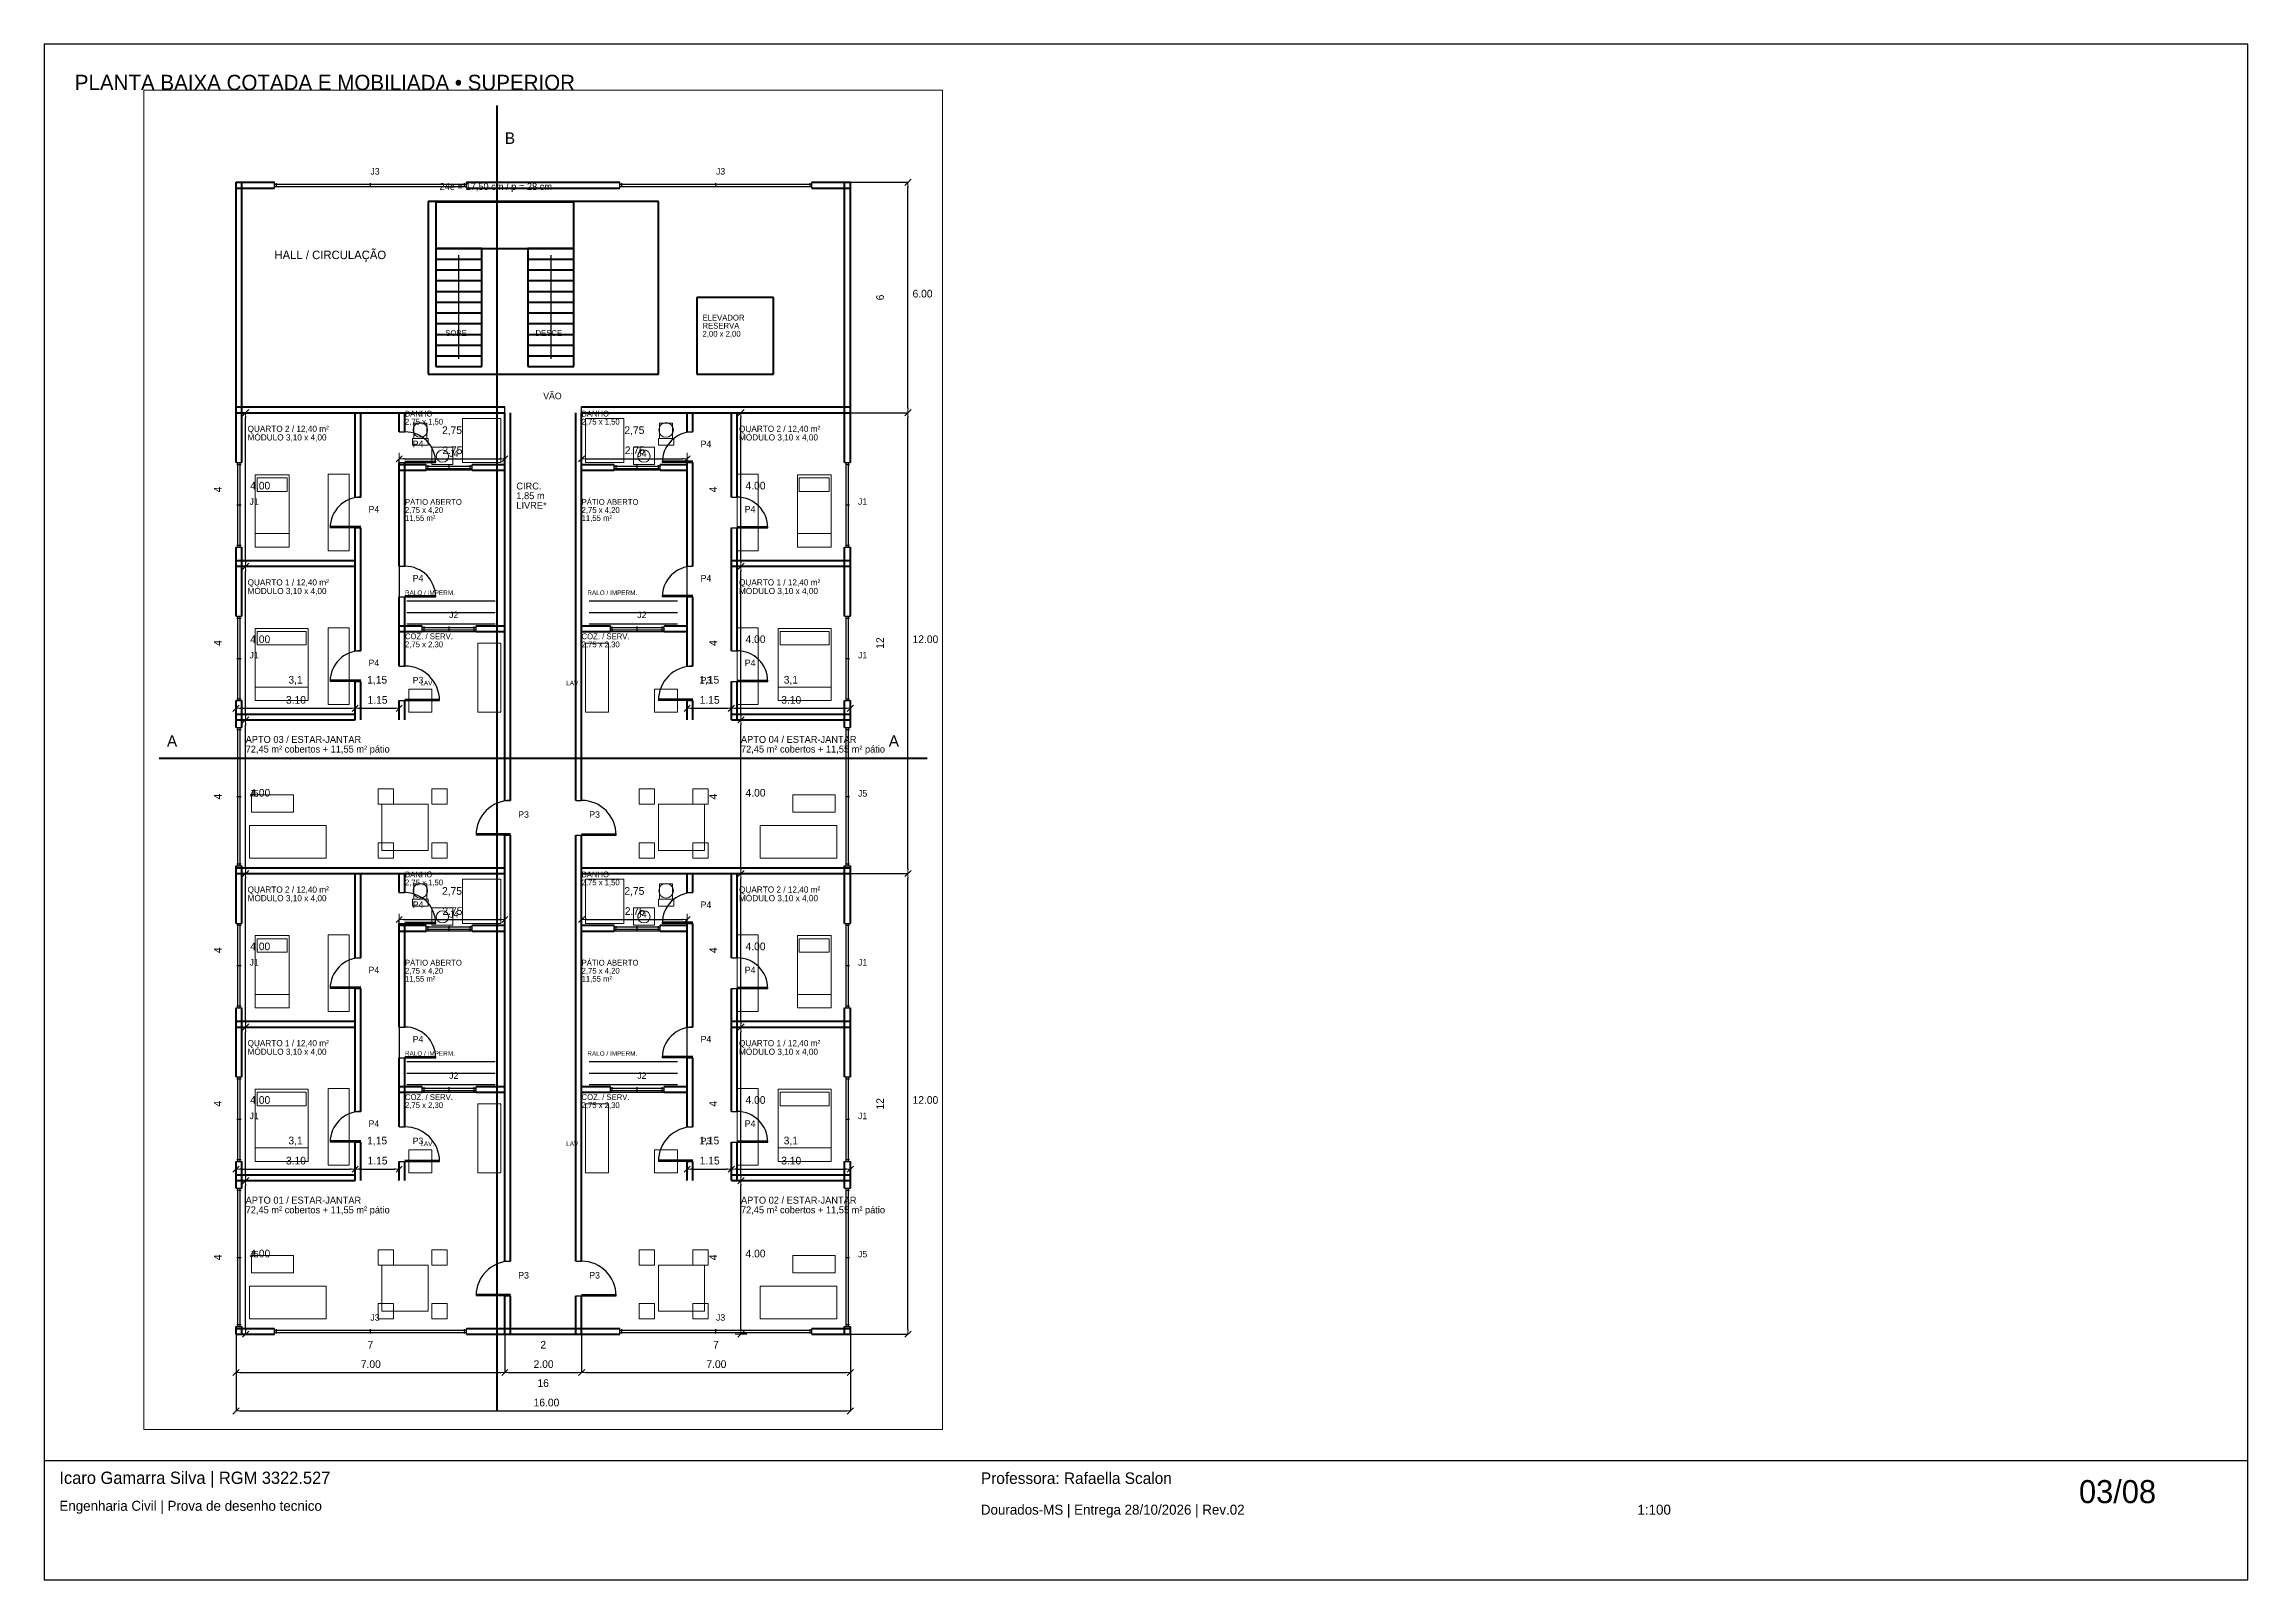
# Paper-space layout '03_PLANTA BAIXA CO' of a CAD drawing. Header units: metres, sheet in millimetres. Extents: x 10 to 584, y 10 to 410.
# The model-space entities are those that its viewports show. They can reach past a viewport. Long polylines and large blocks are cut down to what shows.
import ezdxf

# ---------------------------------------------------------------- set-up
doc = ezdxf.new("R2010")
doc.units = ezdxf.units.M
for name, color, linetype, lineweight in [('CORTE', 7, 'Continuous', 60), ('COTAS', 2, 'Continuous', 13), ('ESQUADRIAS', 4, 'Continuous', 25), ('MOBILIARIO', 8, 'Continuous', 15), ('PAREDES', 7, 'Continuous', 50), ('TERRENO', 3, 'Continuous', 25), ('TEXTOS', 7, 'Continuous', 15)]:
    doc.layers.add(name, color=color, linetype=linetype, lineweight=lineweight)
doc.dimstyles.get("Standard").update_dxf_attribs({"dimtxt": 2.5, "dimasz": 2.5, "dimexe": 1.25, "dimexo": 0.625, "dimtad": 1, "dimcen": 2.5, "dimazin": 3, "dimtfac": 1, "dimtmove": 0, "dimatfit": 3})

psp = doc.layouts.new('03_PLANTA BAIXA CO')

# ---------------------------------------------------------------- texts
for s, height, p in [('PLANTA BAIXA COTADA E MOBILIADA • SUPERIOR', 4, (18, 398)), ('Icaro Gamarra Silva | RGM 3322.527', 3.2, (14, 35)), ('Professora: Rafaella Scalon', 3, (254, 35)), ('03/08', 6, (540, 30)), ('Engenharia Civil | Prova de desenho tecnico', 2.6, (14, 28)), ('Dourados-MS | Entrega 28/10/2026 | Rev.02', 2.6, (254, 27)), ('1:100', 2.6, (425, 27))]:
    psp.add_text(s, height=height).set_placement(p)

msp = doc.modelspace()

# ---------------------------------------------------------------- texts
at = {"layer": 'COTAS'}
for s, p in [('6.00', (159.62, 39)), ('2.75', (147.375, 34.92)), ('2.75', (152.125, 34.92)), ('4.00', (142.37, 34)), ('4.00', (155.27, 34)), ('4.00', (142.37, 30)), ('4.00', (155.27, 30)), ('12.00', (159.62, 30)), ('3.10', (143.3, 28.42)), ('1.15', (145.425, 28.42)), ('1.15', (154.075, 28.42)), ('3.10', (156.2, 28.42)), ('4.00', (142.37, 26)), ('4.00', (155.27, 26)), ('2.75', (147.375, 22.92)), ('2.75', (152.125, 22.92)), ('4.00', (142.37, 22)), ('4.00', (155.27, 22)), ('4.00', (142.37, 18)), ('4.00', (155.27, 18)), ('12.00', (159.62, 18)), ('3.10', (143.3, 16.42)), ('1.15', (145.425, 16.42)), ('1.15', (154.075, 16.42)), ('3.10', (156.2, 16.42)), ('4.00', (142.37, 14)), ('4.00', (155.27, 14)), ('7.00', (145.25, 11.12)), ('2.00', (149.75, 11.12)), ('7.00', (154.25, 11.12)), ('16.00', (149.75, 10.12))]:
    msp.add_text(s, height=0.2, dxfattribs=at).set_placement(p)
at = {"layer": 'TEXTOS'}
for s, height, p in [('B', 0.3, (149, 43)), ('J3', 0.17, (145.5, 42.2)), ('24e = 17,50 cm / p = 28 cm', 0.18, (147.3, 41.8)), ('J3', 0.17, (154.5, 42.2)), ('HALL / CIRCULAÇÃO', 0.22, (143, 40)), ('ELEVADOR', 0.15, (154.15, 38.4)), ('SOBE', 0.15, (147.45, 38)), ('DESCE', 0.15, (149.8, 38)), ('2,00 x 2,00', 0.15, (154.15, 37.98)), ('RESERVA', 0.15, (154.15, 38.19)), ('VÃO', 0.17, (150, 36.35)), ('QUARTO 2 / 12,40 m²', 0.16, (142.3, 35.5)), ('2,75 x 1,50', 0.15, (146.4, 35.69)), ('BANHO', 0.15, (146.4, 35.9)), ('2,75 x 1,50', 0.15, (151, 35.69)), ('BANHO', 0.15, (151, 35.9)), ('QUARTO 2 / 12,40 m²', 0.16, (155.1, 35.5)), ('MÓDULO 3,10 x 4,00', 0.16, (142.3, 35.276)), ('P4', 0.17, (146.6, 35.1)), ('J4', 0.17, (147.55, 34.85)), ('J4', 0.17, (152.45, 34.85)), ('P4', 0.17, (154.1, 35.1)), ('MÓDULO 3,10 x 4,00', 0.16, (155.1, 35.276)), ('CIRC.', 0.18, (149.3, 34)), ('1,85 m', 0.18, (149.3, 33.748)), ('J1', 0.17, (142.35, 33.6)), ('P4', 0.17, (145.45, 33.4)), ('2,75 x 4,20', 0.15, (146.4, 33.39)), ('11,55 m²', 0.15, (146.4, 33.18)), ('PÁTIO ABERTO', 0.15, (146.4, 33.6)), ('LIVRE*', 0.18, (149.3, 33.496)), ('2,75 x 4,20', 0.15, (151, 33.39)), ('11,55 m²', 0.15, (151, 33.18)), ('PÁTIO ABERTO', 0.15, (151, 33.6)), ('P4', 0.17, (155.25, 33.4)), ('J1', 0.17, (158.2, 33.6)), ('QUARTO 1 / 12,40 m²', 0.16, (142.3, 31.5)), ('P4', 0.17, (146.6, 31.6)), ('P4', 0.17, (154.1, 31.6)), ('QUARTO 1 / 12,40 m²', 0.16, (155.1, 31.5)), ('MÓDULO 3,10 x 4,00', 0.16, (142.3, 31.276)), ('RALO / IMPERM.', 0.12, (146.4, 31.25)), ('RALO / IMPERM.', 0.12, (151.15, 31.25)), ('MÓDULO 3,10 x 4,00', 0.16, (155.1, 31.276)), ('J2', 0.17, (147.55, 30.65)), ('J2', 0.17, (152.45, 30.65)), ('COZ. / SERV.', 0.15, (146.4, 30.1)), ('2,75 x 2,30', 0.15, (146.4, 29.89)), ('COZ. / SERV.', 0.15, (151, 30.1)), ('2,75 x 2,30', 0.15, (151, 29.89)), ('J1', 0.17, (142.35, 29.6)), ('P4', 0.17, (145.45, 29.4)), ('P4', 0.17, (155.25, 29.4)), ('J1', 0.17, (158.2, 29.6)), ('P3', 0.17, (146.6, 28.95)), ('LAV.', 0.12, (146.8, 28.9)), ('LAV.', 0.12, (150.6, 28.9)), ('P3', 0.17, (154.1, 28.95)), ('A', 0.3, (140.2, 27.3)), ('APTO 03 / ESTAR-JANTAR', 0.18, (142.25, 27.4)), ('APTO 04 / ESTAR-JANTAR', 0.18, (155.15, 27.4)), ('A', 0.3, (159, 27.3)), ('72,45 m² cobertos + 11,55 m² pátio', 0.18, (142.25, 27.148)), ('72,45 m² cobertos + 11,55 m² pátio', 0.18, (155.15, 27.148)), ('J5', 0.17, (142.35, 26)), ('J5', 0.17, (158.2, 26)), ('P3', 0.17, (149.35, 25.45)), ('P3', 0.17, (151.2, 25.45)), ('QUARTO 2 / 12,40 m²', 0.16, (142.3, 23.5)), ('2,75 x 1,50', 0.15, (146.4, 23.69)), ('BANHO', 0.15, (146.4, 23.9)), ('2,75 x 1,50', 0.15, (151, 23.69)), ('BANHO', 0.15, (151, 23.9)), ('QUARTO 2 / 12,40 m²', 0.16, (155.1, 23.5)), ('MÓDULO 3,10 x 4,00', 0.16, (142.3, 23.276)), ('P4', 0.17, (146.6, 23.1)), ('J4', 0.17, (147.55, 22.85)), ('J4', 0.17, (152.45, 22.85)), ('P4', 0.17, (154.1, 23.1)), ('MÓDULO 3,10 x 4,00', 0.16, (155.1, 23.276)), ('J1', 0.17, (142.35, 21.6)), ('P4', 0.17, (145.45, 21.4)), ('2,75 x 4,20', 0.15, (146.4, 21.39)), ('11,55 m²', 0.15, (146.4, 21.18)), ('PÁTIO ABERTO', 0.15, (146.4, 21.6)), ('2,75 x 4,20', 0.15, (151, 21.39)), ('11,55 m²', 0.15, (151, 21.18)), ('PÁTIO ABERTO', 0.15, (151, 21.6)), ('P4', 0.17, (155.25, 21.4)), ('J1', 0.17, (158.2, 21.6)), ('QUARTO 1 / 12,40 m²', 0.16, (142.3, 19.5)), ('P4', 0.17, (146.6, 19.6)), ('P4', 0.17, (154.1, 19.6)), ('QUARTO 1 / 12,40 m²', 0.16, (155.1, 19.5)), ('MÓDULO 3,10 x 4,00', 0.16, (142.3, 19.276)), ('RALO / IMPERM.', 0.12, (146.4, 19.25)), ('RALO / IMPERM.', 0.12, (151.15, 19.25)), ('MÓDULO 3,10 x 4,00', 0.16, (155.1, 19.276)), ('J2', 0.17, (147.55, 18.65)), ('J2', 0.17, (152.45, 18.65)), ('COZ. / SERV.', 0.15, (146.4, 18.1)), ('2,75 x 2,30', 0.15, (146.4, 17.89)), ('COZ. / SERV.', 0.15, (151, 18.1)), ('2,75 x 2,30', 0.15, (151, 17.89)), ('J1', 0.17, (142.35, 17.6)), ('P4', 0.17, (145.45, 17.4)), ('P4', 0.17, (155.25, 17.4)), ('J1', 0.17, (158.2, 17.6)), ('P3', 0.17, (146.6, 16.95)), ('LAV.', 0.12, (146.8, 16.9)), ('LAV.', 0.12, (150.6, 16.9)), ('P3', 0.17, (154.1, 16.95)), ('APTO 01 / ESTAR-JANTAR', 0.18, (142.25, 15.4)), ('APTO 02 / ESTAR-JANTAR', 0.18, (155.15, 15.4)), ('72,45 m² cobertos + 11,55 m² pátio', 0.18, (142.25, 15.148)), ('72,45 m² cobertos + 11,55 m² pátio', 0.18, (155.15, 15.148)), ('J5', 0.17, (142.35, 14)), ('J5', 0.17, (158.2, 14)), ('P3', 0.17, (149.35, 13.45)), ('P3', 0.17, (151.2, 13.45)), ('J3', 0.17, (145.5, 12.35)), ('J3', 0.17, (154.5, 12.35))]:
    msp.add_text(s, height=height, dxfattribs=at).set_placement(p)

# ---------------------------------------------------------------- blocks, each defined once
blk = doc.blocks.new('_CLOSEDFILLED')
at = {"color": 0, "linetype": 'BYBLOCK'}
blk.add_solid([(-1, 0.16), (0, 0), (-1, -0.16)], dxfattribs=at)
blk = doc.blocks.new('*D12')
for p, q in [((142, 16), (142, 16.3)), ((142.13, 16.3), (144.97, 16.3)), ((145.1, 16), (145.1, 16.3))]:
    blk.add_line(p, q)
at = {"layer": 'Defpoints'}
for p in [(142, 16.3), (142, 16), (145.1, 16)]:
    blk.add_point(p, dxfattribs=at)
at = {"layer": 'COTAS', "xscale": 0.13, "yscale": 0.13, "rotation": 180}
blk.add_blockref('_CLOSEDFILLED', (142, 16.3), dxfattribs=at)
at = {"layer": 'COTAS', "xscale": 0.13, "yscale": 0.13}
blk.add_blockref('_CLOSEDFILLED', (145.1, 16.3), dxfattribs=at)
at = {"layer": 'COTAS', "insert": (143.55, 17.025), "char_height": 0.2, "attachment_point": 5}
blk.add_mtext('3,1', dxfattribs=at)
blk = doc.blocks.new('*D13')
for p, q in [((146.25, 22.5), (146.25, 22.8)), ((146.38, 22.8), (148.87, 22.8)), ((149, 22.5), (149, 22.8))]:
    blk.add_line(p, q)
at = {"layer": 'Defpoints'}
for p in [(146.25, 22.8), (146.25, 22.5), (149, 22.5)]:
    blk.add_point(p, dxfattribs=at)
at = {"layer": 'COTAS', "xscale": 0.13, "yscale": 0.13, "rotation": 180}
blk.add_blockref('_CLOSEDFILLED', (146.25, 22.8), dxfattribs=at)
at = {"layer": 'COTAS', "xscale": 0.13, "yscale": 0.13}
blk.add_blockref('_CLOSEDFILLED', (149, 22.8), dxfattribs=at)
at = {"layer": 'COTAS', "insert": (147.625, 23.525), "char_height": 0.2, "attachment_point": 5}
blk.add_mtext('2,75', dxfattribs=at)
blk = doc.blocks.new('*D14')
for p, q in [((145.1, 16), (145.1, 16.3)), ((145.23, 16.3), (146.12, 16.3)), ((146.25, 16), (146.25, 16.3))]:
    blk.add_line(p, q)
at = {"layer": 'Defpoints'}
for p in [(145.1, 16.3), (145.1, 16), (146.25, 16)]:
    blk.add_point(p, dxfattribs=at)
at = {"layer": 'COTAS', "xscale": 0.13, "yscale": 0.13, "rotation": 180}
blk.add_blockref('_CLOSEDFILLED', (145.1, 16.3), dxfattribs=at)
at = {"layer": 'COTAS', "xscale": 0.13, "yscale": 0.13}
blk.add_blockref('_CLOSEDFILLED', (146.25, 16.3), dxfattribs=at)
at = {"layer": 'COTAS', "insert": (145.675, 17.025), "char_height": 0.2, "attachment_point": 5}
blk.add_mtext('1,15', dxfattribs=at)
blk = doc.blocks.new('*D15')
for p, q in [((142.4, 16), (142.25, 16)), ((142.25, 12.13), (142.25, 15.87)), ((142.4, 12), (142.25, 12))]:
    blk.add_line(p, q)
at = {"layer": 'Defpoints'}
for p in [(142.4, 16), (142.25, 12), (142.4, 12)]:
    blk.add_point(p, dxfattribs=at)
at = {"layer": 'COTAS', "xscale": 0.13, "yscale": 0.13}
for p, rotation in [((142.25, 16), 90), ((142.25, 12), 270)]:
    blk.add_blockref('_CLOSEDFILLED', p, dxfattribs=dict(at, rotation=rotation))
at = {"layer": 'COTAS', "insert": (141.525, 14), "char_height": 0.2, "attachment_point": 5, "rotation": 90}
blk.add_mtext('4', dxfattribs=at)
blk = doc.blocks.new('*D16')
for p, q in [((142.4, 20), (142.25, 20)), ((142.25, 16.13), (142.25, 19.87)), ((142.4, 16), (142.25, 16))]:
    blk.add_line(p, q)
at = {"layer": 'Defpoints'}
for p in [(142.4, 20), (142.25, 16), (142.4, 16)]:
    blk.add_point(p, dxfattribs=at)
at = {"layer": 'COTAS', "xscale": 0.13, "yscale": 0.13}
for p, rotation in [((142.25, 20), 90), ((142.25, 16), 270)]:
    blk.add_blockref('_CLOSEDFILLED', p, dxfattribs=dict(at, rotation=rotation))
at = {"layer": 'COTAS', "insert": (141.525, 18), "char_height": 0.2, "attachment_point": 5, "rotation": 90}
blk.add_mtext('4', dxfattribs=at)
blk = doc.blocks.new('*D17')
for p, q in [((142.4, 24), (142.25, 24)), ((142.25, 20.13), (142.25, 23.87)), ((142.4, 20), (142.25, 20))]:
    blk.add_line(p, q)
at = {"layer": 'Defpoints'}
for p in [(142.4, 24), (142.25, 20), (142.4, 20)]:
    blk.add_point(p, dxfattribs=at)
at = {"layer": 'COTAS', "xscale": 0.13, "yscale": 0.13}
for p, rotation in [((142.25, 24), 90), ((142.25, 20), 270)]:
    blk.add_blockref('_CLOSEDFILLED', p, dxfattribs=dict(at, rotation=rotation))
at = {"layer": 'COTAS', "insert": (141.525, 22), "char_height": 0.2, "attachment_point": 5, "rotation": 90}
blk.add_mtext('4', dxfattribs=at)
blk = doc.blocks.new('*D18')
for p, q in [((154.9, 16), (154.9, 16.3)), ((155.03, 16.3), (157.87, 16.3)), ((158, 16), (158, 16.3))]:
    blk.add_line(p, q)
at = {"layer": 'Defpoints'}
for p in [(154.9, 16.3), (154.9, 16), (158, 16)]:
    blk.add_point(p, dxfattribs=at)
at = {"layer": 'COTAS', "xscale": 0.13, "yscale": 0.13, "rotation": 180}
blk.add_blockref('_CLOSEDFILLED', (154.9, 16.3), dxfattribs=at)
at = {"layer": 'COTAS', "xscale": 0.13, "yscale": 0.13}
blk.add_blockref('_CLOSEDFILLED', (158, 16.3), dxfattribs=at)
at = {"layer": 'COTAS', "insert": (156.45, 17.025), "char_height": 0.2, "attachment_point": 5}
blk.add_mtext('3,1', dxfattribs=at)
blk = doc.blocks.new('*D19')
for p, q in [((151, 22.5), (151, 22.8)), ((151.13, 22.8), (153.62, 22.8)), ((153.75, 22.5), (153.75, 22.8))]:
    blk.add_line(p, q)
at = {"layer": 'Defpoints'}
for p in [(151, 22.8), (151, 22.5), (153.75, 22.5)]:
    blk.add_point(p, dxfattribs=at)
at = {"layer": 'COTAS', "xscale": 0.13, "yscale": 0.13, "rotation": 180}
blk.add_blockref('_CLOSEDFILLED', (151, 22.8), dxfattribs=at)
at = {"layer": 'COTAS', "xscale": 0.13, "yscale": 0.13}
blk.add_blockref('_CLOSEDFILLED', (153.75, 22.8), dxfattribs=at)
at = {"layer": 'COTAS', "insert": (152.375, 23.525), "char_height": 0.2, "attachment_point": 5}
blk.add_mtext('2,75', dxfattribs=at)
blk = doc.blocks.new('*D20')
for p, q in [((153.75, 16), (153.75, 16.3)), ((153.88, 16.3), (154.77, 16.3)), ((154.9, 16), (154.9, 16.3))]:
    blk.add_line(p, q)
at = {"layer": 'Defpoints'}
for p in [(153.75, 16.3), (153.75, 16), (154.9, 16)]:
    blk.add_point(p, dxfattribs=at)
at = {"layer": 'COTAS', "xscale": 0.13, "yscale": 0.13, "rotation": 180}
blk.add_blockref('_CLOSEDFILLED', (153.75, 16.3), dxfattribs=at)
at = {"layer": 'COTAS', "xscale": 0.13, "yscale": 0.13}
blk.add_blockref('_CLOSEDFILLED', (154.9, 16.3), dxfattribs=at)
at = {"layer": 'COTAS', "insert": (154.325, 17.025), "char_height": 0.2, "attachment_point": 5}
blk.add_mtext('1,15', dxfattribs=at)
blk = doc.blocks.new('*D21')
for p, q in [((155.3, 16), (155.15, 16)), ((155.15, 12.13), (155.15, 15.87)), ((155.3, 12), (155.15, 12))]:
    blk.add_line(p, q)
at = {"layer": 'Defpoints'}
for p in [(155.3, 16), (155.15, 12), (155.3, 12)]:
    blk.add_point(p, dxfattribs=at)
at = {"layer": 'COTAS', "xscale": 0.13, "yscale": 0.13}
for p, rotation in [((155.15, 16), 90), ((155.15, 12), 270)]:
    blk.add_blockref('_CLOSEDFILLED', p, dxfattribs=dict(at, rotation=rotation))
at = {"layer": 'COTAS', "insert": (154.425, 14), "char_height": 0.2, "attachment_point": 5, "rotation": 90}
blk.add_mtext('4', dxfattribs=at)
blk = doc.blocks.new('*D22')
for p, q in [((155.3, 20), (155.15, 20)), ((155.15, 16.13), (155.15, 19.87)), ((155.3, 16), (155.15, 16))]:
    blk.add_line(p, q)
at = {"layer": 'Defpoints'}
for p in [(155.3, 20), (155.15, 16), (155.3, 16)]:
    blk.add_point(p, dxfattribs=at)
at = {"layer": 'COTAS', "xscale": 0.13, "yscale": 0.13}
for p, rotation in [((155.15, 20), 90), ((155.15, 16), 270)]:
    blk.add_blockref('_CLOSEDFILLED', p, dxfattribs=dict(at, rotation=rotation))
at = {"layer": 'COTAS', "insert": (154.425, 18), "char_height": 0.2, "attachment_point": 5, "rotation": 90}
blk.add_mtext('4', dxfattribs=at)
blk = doc.blocks.new('*D23')
for p, q in [((155.3, 24), (155.15, 24)), ((155.15, 20.13), (155.15, 23.87)), ((155.3, 20), (155.15, 20))]:
    blk.add_line(p, q)
at = {"layer": 'Defpoints'}
for p in [(155.3, 24), (155.15, 20), (155.3, 20)]:
    blk.add_point(p, dxfattribs=at)
at = {"layer": 'COTAS', "xscale": 0.13, "yscale": 0.13}
for p, rotation in [((155.15, 24), 90), ((155.15, 20), 270)]:
    blk.add_blockref('_CLOSEDFILLED', p, dxfattribs=dict(at, rotation=rotation))
at = {"layer": 'COTAS', "insert": (154.425, 22), "char_height": 0.2, "attachment_point": 5, "rotation": 90}
blk.add_mtext('4', dxfattribs=at)
blk = doc.blocks.new('*D24')
for p, q in [((142, 28), (142, 28.3)), ((142.13, 28.3), (144.97, 28.3)), ((145.1, 28), (145.1, 28.3))]:
    blk.add_line(p, q)
at = {"layer": 'Defpoints'}
for p in [(142, 28.3), (142, 28), (145.1, 28)]:
    blk.add_point(p, dxfattribs=at)
at = {"layer": 'COTAS', "xscale": 0.13, "yscale": 0.13, "rotation": 180}
blk.add_blockref('_CLOSEDFILLED', (142, 28.3), dxfattribs=at)
at = {"layer": 'COTAS', "xscale": 0.13, "yscale": 0.13}
blk.add_blockref('_CLOSEDFILLED', (145.1, 28.3), dxfattribs=at)
at = {"layer": 'COTAS', "insert": (143.55, 29.025), "char_height": 0.2, "attachment_point": 5}
blk.add_mtext('3,1', dxfattribs=at)
blk = doc.blocks.new('*D25')
for p, q in [((146.25, 34.5), (146.25, 34.8)), ((146.38, 34.8), (148.87, 34.8)), ((149, 34.5), (149, 34.8))]:
    blk.add_line(p, q)
at = {"layer": 'Defpoints'}
for p in [(146.25, 34.8), (146.25, 34.5), (149, 34.5)]:
    blk.add_point(p, dxfattribs=at)
at = {"layer": 'COTAS', "xscale": 0.13, "yscale": 0.13, "rotation": 180}
blk.add_blockref('_CLOSEDFILLED', (146.25, 34.8), dxfattribs=at)
at = {"layer": 'COTAS', "xscale": 0.13, "yscale": 0.13}
blk.add_blockref('_CLOSEDFILLED', (149, 34.8), dxfattribs=at)
at = {"layer": 'COTAS', "insert": (147.625, 35.525), "char_height": 0.2, "attachment_point": 5}
blk.add_mtext('2,75', dxfattribs=at)
blk = doc.blocks.new('*D26')
for p, q in [((145.1, 28), (145.1, 28.3)), ((145.23, 28.3), (146.12, 28.3)), ((146.25, 28), (146.25, 28.3))]:
    blk.add_line(p, q)
at = {"layer": 'Defpoints'}
for p in [(145.1, 28.3), (145.1, 28), (146.25, 28)]:
    blk.add_point(p, dxfattribs=at)
at = {"layer": 'COTAS', "xscale": 0.13, "yscale": 0.13, "rotation": 180}
blk.add_blockref('_CLOSEDFILLED', (145.1, 28.3), dxfattribs=at)
at = {"layer": 'COTAS', "xscale": 0.13, "yscale": 0.13}
blk.add_blockref('_CLOSEDFILLED', (146.25, 28.3), dxfattribs=at)
at = {"layer": 'COTAS', "insert": (145.675, 29.025), "char_height": 0.2, "attachment_point": 5}
blk.add_mtext('1,15', dxfattribs=at)
blk = doc.blocks.new('*D27')
for p, q in [((142.4, 28), (142.25, 28)), ((142.25, 24.13), (142.25, 27.87)), ((142.4, 24), (142.25, 24))]:
    blk.add_line(p, q)
at = {"layer": 'Defpoints'}
for p in [(142.4, 28), (142.25, 24), (142.4, 24)]:
    blk.add_point(p, dxfattribs=at)
at = {"layer": 'COTAS', "xscale": 0.13, "yscale": 0.13}
for p, rotation in [((142.25, 28), 90), ((142.25, 24), 270)]:
    blk.add_blockref('_CLOSEDFILLED', p, dxfattribs=dict(at, rotation=rotation))
at = {"layer": 'COTAS', "insert": (141.525, 26), "char_height": 0.2, "attachment_point": 5, "rotation": 90}
blk.add_mtext('4', dxfattribs=at)
blk = doc.blocks.new('*D28')
for p, q in [((142.4, 32), (142.25, 32)), ((142.25, 28.13), (142.25, 31.87)), ((142.4, 28), (142.25, 28))]:
    blk.add_line(p, q)
at = {"layer": 'Defpoints'}
for p in [(142.4, 32), (142.25, 28), (142.4, 28)]:
    blk.add_point(p, dxfattribs=at)
at = {"layer": 'COTAS', "xscale": 0.13, "yscale": 0.13}
for p, rotation in [((142.25, 32), 90), ((142.25, 28), 270)]:
    blk.add_blockref('_CLOSEDFILLED', p, dxfattribs=dict(at, rotation=rotation))
at = {"layer": 'COTAS', "insert": (141.525, 30), "char_height": 0.2, "attachment_point": 5, "rotation": 90}
blk.add_mtext('4', dxfattribs=at)
blk = doc.blocks.new('*D29')
for p, q in [((142.4, 36), (142.25, 36)), ((142.25, 32.13), (142.25, 35.87)), ((142.4, 32), (142.25, 32))]:
    blk.add_line(p, q)
at = {"layer": 'Defpoints'}
for p in [(142.4, 36), (142.25, 32), (142.4, 32)]:
    blk.add_point(p, dxfattribs=at)
at = {"layer": 'COTAS', "xscale": 0.13, "yscale": 0.13}
for p, rotation in [((142.25, 36), 90), ((142.25, 32), 270)]:
    blk.add_blockref('_CLOSEDFILLED', p, dxfattribs=dict(at, rotation=rotation))
at = {"layer": 'COTAS', "insert": (141.525, 34), "char_height": 0.2, "attachment_point": 5, "rotation": 90}
blk.add_mtext('4', dxfattribs=at)
blk = doc.blocks.new('*D30')
for p, q in [((154.9, 28), (154.9, 28.3)), ((155.03, 28.3), (157.87, 28.3)), ((158, 28), (158, 28.3))]:
    blk.add_line(p, q)
at = {"layer": 'Defpoints'}
for p in [(154.9, 28.3), (154.9, 28), (158, 28)]:
    blk.add_point(p, dxfattribs=at)
at = {"layer": 'COTAS', "xscale": 0.13, "yscale": 0.13, "rotation": 180}
blk.add_blockref('_CLOSEDFILLED', (154.9, 28.3), dxfattribs=at)
at = {"layer": 'COTAS', "xscale": 0.13, "yscale": 0.13}
blk.add_blockref('_CLOSEDFILLED', (158, 28.3), dxfattribs=at)
at = {"layer": 'COTAS', "insert": (156.45, 29.025), "char_height": 0.2, "attachment_point": 5}
blk.add_mtext('3,1', dxfattribs=at)
blk = doc.blocks.new('*D31')
for p, q in [((151, 34.5), (151, 34.8)), ((151.13, 34.8), (153.62, 34.8)), ((153.75, 34.5), (153.75, 34.8))]:
    blk.add_line(p, q)
at = {"layer": 'Defpoints'}
for p in [(151, 34.8), (151, 34.5), (153.75, 34.5)]:
    blk.add_point(p, dxfattribs=at)
at = {"layer": 'COTAS', "xscale": 0.13, "yscale": 0.13, "rotation": 180}
blk.add_blockref('_CLOSEDFILLED', (151, 34.8), dxfattribs=at)
at = {"layer": 'COTAS', "xscale": 0.13, "yscale": 0.13}
blk.add_blockref('_CLOSEDFILLED', (153.75, 34.8), dxfattribs=at)
at = {"layer": 'COTAS', "insert": (152.375, 35.525), "char_height": 0.2, "attachment_point": 5}
blk.add_mtext('2,75', dxfattribs=at)
blk = doc.blocks.new('*D32')
for p, q in [((153.75, 28), (153.75, 28.3)), ((153.88, 28.3), (154.77, 28.3)), ((154.9, 28), (154.9, 28.3))]:
    blk.add_line(p, q)
at = {"layer": 'Defpoints'}
for p in [(153.75, 28.3), (153.75, 28), (154.9, 28)]:
    blk.add_point(p, dxfattribs=at)
at = {"layer": 'COTAS', "xscale": 0.13, "yscale": 0.13, "rotation": 180}
blk.add_blockref('_CLOSEDFILLED', (153.75, 28.3), dxfattribs=at)
at = {"layer": 'COTAS', "xscale": 0.13, "yscale": 0.13}
blk.add_blockref('_CLOSEDFILLED', (154.9, 28.3), dxfattribs=at)
at = {"layer": 'COTAS', "insert": (154.325, 29.025), "char_height": 0.2, "attachment_point": 5}
blk.add_mtext('1,15', dxfattribs=at)
blk = doc.blocks.new('*D33')
for p, q in [((155.3, 28), (155.15, 28)), ((155.15, 24.13), (155.15, 27.87)), ((155.3, 24), (155.15, 24))]:
    blk.add_line(p, q)
at = {"layer": 'Defpoints'}
for p in [(155.3, 28), (155.15, 24), (155.3, 24)]:
    blk.add_point(p, dxfattribs=at)
at = {"layer": 'COTAS', "xscale": 0.13, "yscale": 0.13}
for p, rotation in [((155.15, 28), 90), ((155.15, 24), 270)]:
    blk.add_blockref('_CLOSEDFILLED', p, dxfattribs=dict(at, rotation=rotation))
at = {"layer": 'COTAS', "insert": (154.425, 26), "char_height": 0.2, "attachment_point": 5, "rotation": 90}
blk.add_mtext('4', dxfattribs=at)
blk = doc.blocks.new('*D34')
for p, q in [((155.3, 32), (155.15, 32)), ((155.15, 28.13), (155.15, 31.87)), ((155.3, 28), (155.15, 28))]:
    blk.add_line(p, q)
at = {"layer": 'Defpoints'}
for p in [(155.3, 32), (155.15, 28), (155.3, 28)]:
    blk.add_point(p, dxfattribs=at)
at = {"layer": 'COTAS', "xscale": 0.13, "yscale": 0.13}
for p, rotation in [((155.15, 32), 90), ((155.15, 28), 270)]:
    blk.add_blockref('_CLOSEDFILLED', p, dxfattribs=dict(at, rotation=rotation))
at = {"layer": 'COTAS', "insert": (154.425, 30), "char_height": 0.2, "attachment_point": 5, "rotation": 90}
blk.add_mtext('4', dxfattribs=at)
blk = doc.blocks.new('*D35')
for p, q in [((155.3, 36), (155.15, 36)), ((155.15, 32.13), (155.15, 35.87)), ((155.3, 32), (155.15, 32))]:
    blk.add_line(p, q)
at = {"layer": 'Defpoints'}
for p in [(155.3, 36), (155.15, 32), (155.3, 32)]:
    blk.add_point(p, dxfattribs=at)
at = {"layer": 'COTAS', "xscale": 0.13, "yscale": 0.13}
for p, rotation in [((155.15, 36), 90), ((155.15, 32), 270)]:
    blk.add_blockref('_CLOSEDFILLED', p, dxfattribs=dict(at, rotation=rotation))
at = {"layer": 'COTAS', "insert": (154.425, 34), "char_height": 0.2, "attachment_point": 5, "rotation": 90}
blk.add_mtext('4', dxfattribs=at)
blk = doc.blocks.new('*D36')
for p, q in [((142, 12), (142, 11)), ((149, 12), (149, 11)), ((142.13, 11), (148.87, 11))]:
    blk.add_line(p, q)
at = {"layer": 'Defpoints'}
for p in [(142, 12), (149, 12), (142, 11)]:
    blk.add_point(p, dxfattribs=at)
at = {"layer": 'COTAS', "xscale": 0.13, "yscale": 0.13, "rotation": 180}
blk.add_blockref('_CLOSEDFILLED', (142, 11), dxfattribs=at)
at = {"layer": 'COTAS', "xscale": 0.13, "yscale": 0.13}
blk.add_blockref('_CLOSEDFILLED', (149, 11), dxfattribs=at)
at = {"layer": 'COTAS', "insert": (145.5, 11.725), "char_height": 0.2, "attachment_point": 5}
blk.add_mtext('7', dxfattribs=at)
blk = doc.blocks.new('*D37')
for p, q in [((149, 12), (149, 11)), ((151, 12), (151, 11)), ((149.13, 11), (150.87, 11))]:
    blk.add_line(p, q)
at = {"layer": 'Defpoints'}
for p in [(149, 12), (151, 12), (149, 11)]:
    blk.add_point(p, dxfattribs=at)
at = {"layer": 'COTAS', "xscale": 0.13, "yscale": 0.13, "rotation": 180}
blk.add_blockref('_CLOSEDFILLED', (149, 11), dxfattribs=at)
at = {"layer": 'COTAS', "xscale": 0.13, "yscale": 0.13}
blk.add_blockref('_CLOSEDFILLED', (151, 11), dxfattribs=at)
at = {"layer": 'COTAS', "insert": (150, 11.725), "char_height": 0.2, "attachment_point": 5}
blk.add_mtext('2', dxfattribs=at)
blk = doc.blocks.new('*D38')
for p, q in [((151, 12), (151, 11)), ((158, 12), (158, 11)), ((151.13, 11), (157.87, 11))]:
    blk.add_line(p, q)
at = {"layer": 'Defpoints'}
for p in [(151, 12), (158, 12), (151, 11)]:
    blk.add_point(p, dxfattribs=at)
at = {"layer": 'COTAS', "xscale": 0.13, "yscale": 0.13, "rotation": 180}
blk.add_blockref('_CLOSEDFILLED', (151, 11), dxfattribs=at)
at = {"layer": 'COTAS', "xscale": 0.13, "yscale": 0.13}
blk.add_blockref('_CLOSEDFILLED', (158, 11), dxfattribs=at)
at = {"layer": 'COTAS', "insert": (154.5, 11.725), "char_height": 0.2, "attachment_point": 5}
blk.add_mtext('7', dxfattribs=at)
blk = doc.blocks.new('*D39')
for p, q in [((142, 12), (142, 10)), ((158, 12), (158, 10)), ((142.13, 10), (157.87, 10))]:
    blk.add_line(p, q)
at = {"layer": 'Defpoints'}
for p in [(142, 12), (158, 12), (142, 10)]:
    blk.add_point(p, dxfattribs=at)
at = {"layer": 'COTAS', "xscale": 0.13, "yscale": 0.13, "rotation": 180}
blk.add_blockref('_CLOSEDFILLED', (142, 10), dxfattribs=at)
at = {"layer": 'COTAS', "xscale": 0.13, "yscale": 0.13}
blk.add_blockref('_CLOSEDFILLED', (158, 10), dxfattribs=at)
at = {"layer": 'COTAS', "insert": (150, 10.725), "char_height": 0.2, "attachment_point": 5}
blk.add_mtext('16', dxfattribs=at)
blk = doc.blocks.new('*D40')
for p, q in [((158, 24), (159.5, 24)), ((159.5, 12.13), (159.5, 23.87)), ((158, 12), (159.5, 12))]:
    blk.add_line(p, q)
at = {"layer": 'Defpoints'}
for p in [(158, 24), (158, 12), (159.5, 12)]:
    blk.add_point(p, dxfattribs=at)
at = {"layer": 'COTAS', "xscale": 0.13, "yscale": 0.13}
for p, rotation in [((159.5, 24), 90), ((159.5, 12), 270)]:
    blk.add_blockref('_CLOSEDFILLED', p, dxfattribs=dict(at, rotation=rotation))
at = {"layer": 'COTAS', "insert": (158.775, 18), "char_height": 0.2, "attachment_point": 5, "rotation": 90}
blk.add_mtext('12', dxfattribs=at)
blk = doc.blocks.new('*D41')
for p, q in [((158, 36), (159.5, 36)), ((159.5, 24.13), (159.5, 35.87)), ((158, 24), (159.5, 24))]:
    blk.add_line(p, q)
at = {"layer": 'Defpoints'}
for p in [(158, 36), (158, 24), (159.5, 24)]:
    blk.add_point(p, dxfattribs=at)
at = {"layer": 'COTAS', "xscale": 0.13, "yscale": 0.13}
for p, rotation in [((159.5, 36), 90), ((159.5, 24), 270)]:
    blk.add_blockref('_CLOSEDFILLED', p, dxfattribs=dict(at, rotation=rotation))
at = {"layer": 'COTAS', "insert": (158.775, 30), "char_height": 0.2, "attachment_point": 5, "rotation": 90}
blk.add_mtext('12', dxfattribs=at)
blk = doc.blocks.new('*D42')
for p, q in [((158, 42), (159.5, 42)), ((159.5, 36.13), (159.5, 41.87)), ((158, 36), (159.5, 36))]:
    blk.add_line(p, q)
at = {"layer": 'Defpoints'}
for p in [(158, 42), (158, 36), (159.5, 36)]:
    blk.add_point(p, dxfattribs=at)
at = {"layer": 'COTAS', "xscale": 0.13, "yscale": 0.13}
for p, rotation in [((159.5, 42), 90), ((159.5, 36), 270)]:
    blk.add_blockref('_CLOSEDFILLED', p, dxfattribs=dict(at, rotation=rotation))
at = {"layer": 'COTAS', "insert": (158.775, 39), "char_height": 0.2, "attachment_point": 5, "rotation": 90}
blk.add_mtext('6', dxfattribs=at)

# ---------------------------------------------------------------- dimensions: what is measured, and where the dimension line sits
at = {"layer": 'COTAS'}
for base, p1, p2, picture, middle in [((159.5, 36), (158, 36), (158, 42), '*D42', (158.775, 39)), ((142.25, 32), (142.4, 32), (142.4, 36), '*D29', (141.525, 34)), ((155.15, 32), (155.3, 32), (155.3, 36), '*D35', (154.425, 34)), ((159.5, 24), (158, 24), (158, 36), '*D41', (158.775, 30)), ((142.25, 28), (142.4, 28), (142.4, 32), '*D28', (141.525, 30)), ((155.15, 28), (155.3, 28), (155.3, 32), '*D34', (154.425, 30)), ((142.25, 24), (142.4, 24), (142.4, 28), '*D27', (141.525, 26)), ((155.15, 24), (155.3, 24), (155.3, 28), '*D33', (154.425, 26)), ((142.25, 20), (142.4, 20), (142.4, 24), '*D17', (141.525, 22)), ((155.15, 20), (155.3, 20), (155.3, 24), '*D23', (154.425, 22)), ((159.5, 12), (158, 12), (158, 24), '*D40', (158.775, 18)), ((142.25, 16), (142.4, 16), (142.4, 20), '*D16', (141.525, 18)), ((155.15, 16), (155.3, 16), (155.3, 20), '*D22', (154.425, 18)), ((142.25, 12), (142.4, 12), (142.4, 16), '*D15', (141.525, 14)), ((155.15, 12), (155.3, 12), (155.3, 16), '*D21', (154.425, 14))]:
    dim = msp.add_linear_dim(base=base, p1=p1, p2=p2, angle=90, dimstyle='Standard', override={"dimtxt": 0.2, "dimasz": 0.13, "dimtad": 1, "dimdec": 2}, dxfattribs=at)
    dim.commit()
    dim.dimension.update_dxf_attribs({"geometry": picture, "text_midpoint": middle})
for base, p1, p2, picture, middle in [((146.25, 34.8), (146.25, 34.5), (149, 34.5), '*D25', (147.625, 35.525)), ((151, 34.8), (151, 34.5), (153.75, 34.5), '*D31', (152.375, 35.525)), ((142, 28.3), (142, 28), (145.1, 28), '*D24', (143.55, 29.025)), ((145.1, 28.3), (145.1, 28), (146.25, 28), '*D26', (145.675, 29.025)), ((153.75, 28.3), (153.75, 28), (154.9, 28), '*D32', (154.325, 29.025)), ((154.9, 28.3), (154.9, 28), (158, 28), '*D30', (156.45, 29.025)), ((146.25, 22.8), (146.25, 22.5), (149, 22.5), '*D13', (147.625, 23.525)), ((151, 22.8), (151, 22.5), (153.75, 22.5), '*D19', (152.375, 23.525)), ((142, 16.3), (142, 16), (145.1, 16), '*D12', (143.55, 17.025)), ((145.1, 16.3), (145.1, 16), (146.25, 16), '*D14', (145.675, 17.025)), ((153.75, 16.3), (153.75, 16), (154.9, 16), '*D20', (154.325, 17.025)), ((154.9, 16.3), (154.9, 16), (158, 16), '*D18', (156.45, 17.025)), ((142, 11), (142, 12), (149, 12), '*D36', (145.5, 11.725)), ((142, 10), (142, 12), (158, 12), '*D39', (150, 10.725)), ((149, 11), (149, 12), (151, 12), '*D37', (150, 11.725)), ((151, 11), (151, 12), (158, 12), '*D38', (154.5, 11.725))]:
    dim = msp.add_linear_dim(base=base, p1=p1, p2=p2, dimstyle='Standard', override={"dimtxt": 0.2, "dimasz": 0.13, "dimtad": 1, "dimdec": 2}, dxfattribs=at)
    dim.commit()
    dim.dimension.update_dxf_attribs({"geometry": picture, "text_midpoint": middle})

# ---------------------------------------------------------------- linework, layer by layer
at = {"layer": 'CORTE'}
for p, q in [((148.8, 10), (148.8, 44)), ((140, 27), (160, 27))]:
    msp.add_line(p, q, dxfattribs=at)
at = {"layer": 'COTAS'}
for p, q in [((158, 42), (159.35, 42)), ((159.42, 41.92), (159.58, 42.08)), ((159.5, 36), (159.5, 42)), ((142.4, 36), (142.1, 36)), ((142.17, 35.92), (142.33, 36.08)), ((142.25, 32), (142.25, 36)), ((155.3, 36), (155, 36)), ((155.07, 35.92), (155.23, 36.08)), ((155.15, 32), (155.15, 36)), ((158, 36), (159.35, 36)), ((158, 36), (159.35, 36)), ((159.42, 35.92), (159.58, 36.08)), ((159.42, 35.92), (159.58, 36.08)), ((159.5, 24), (159.5, 36)), ((146.17, 34.72), (146.33, 34.88)), ((146.25, 34.5), (146.25, 34.95)), ((146.25, 34.8), (149, 34.8)), ((148.92, 34.72), (149.08, 34.88)), ((149, 34.5), (149, 34.95)), ((150.92, 34.72), (151.08, 34.88)), ((151, 34.5), (151, 34.95)), ((151, 34.8), (153.75, 34.8)), ((153.67, 34.72), (153.83, 34.88)), ((153.75, 34.5), (153.75, 34.95)), ((142.4, 32), (142.1, 32)), ((142.4, 32), (142.1, 32)), ((142.17, 31.92), (142.33, 32.08)), ((142.17, 31.92), (142.33, 32.08)), ((142.25, 28), (142.25, 32)), ((155.3, 32), (155, 32)), ((155.3, 32), (155, 32)), ((155.07, 31.92), (155.23, 32.08)), ((155.07, 31.92), (155.23, 32.08)), ((155.15, 28), (155.15, 32)), ((141.92, 28.22), (142.08, 28.38)), ((142, 28), (142, 28.45)), ((142, 28.3), (145.1, 28.3)), ((145.02, 28.22), (145.18, 28.38)), ((145.02, 28.22), (145.18, 28.38)), ((145.1, 28), (145.1, 28.45)), ((145.1, 28), (145.1, 28.45)), ((145.1, 28.3), (146.25, 28.3)), ((146.17, 28.22), (146.33, 28.38)), ((146.25, 28), (146.25, 28.45)), ((153.67, 28.22), (153.83, 28.38)), ((153.75, 28), (153.75, 28.45)), ((153.75, 28.3), (154.9, 28.3)), ((154.82, 28.22), (154.98, 28.38)), ((154.82, 28.22), (154.98, 28.38)), ((154.9, 28), (154.9, 28.45)), ((154.9, 28), (154.9, 28.45)), ((154.9, 28.3), (158, 28.3)), ((157.92, 28.22), (158.08, 28.38)), ((158, 28), (158, 28.45)), ((142.4, 28), (142.1, 28)), ((142.4, 28), (142.1, 28)), ((142.17, 27.92), (142.33, 28.08)), ((142.17, 27.92), (142.33, 28.08)), ((142.25, 24), (142.25, 28)), ((155.3, 28), (155, 28)), ((155.3, 28), (155, 28)), ((155.07, 27.92), (155.23, 28.08)), ((155.07, 27.92), (155.23, 28.08)), ((155.15, 24), (155.15, 28)), ((142.4, 24), (142.1, 24)), ((142.4, 24), (142.1, 24)), ((142.17, 23.92), (142.33, 24.08)), ((142.17, 23.92), (142.33, 24.08)), ((142.25, 20), (142.25, 24)), ((155.3, 24), (155, 24)), ((155.3, 24), (155, 24)), ((155.07, 23.92), (155.23, 24.08)), ((155.07, 23.92), (155.23, 24.08)), ((155.15, 20), (155.15, 24)), ((158, 24), (159.35, 24)), ((158, 24), (159.35, 24)), ((159.42, 23.92), (159.58, 24.08)), ((159.42, 23.92), (159.58, 24.08)), ((159.5, 12), (159.5, 24)), ((146.17, 22.72), (146.33, 22.88)), ((146.25, 22.5), (146.25, 22.95)), ((146.25, 22.8), (149, 22.8)), ((148.92, 22.72), (149.08, 22.88)), ((149, 22.5), (149, 22.95)), ((150.92, 22.72), (151.08, 22.88)), ((151, 22.5), (151, 22.95)), ((151, 22.8), (153.75, 22.8)), ((153.67, 22.72), (153.83, 22.88)), ((153.75, 22.5), (153.75, 22.95)), ((142.4, 20), (142.1, 20)), ((142.4, 20), (142.1, 20)), ((142.17, 19.92), (142.33, 20.08)), ((142.17, 19.92), (142.33, 20.08)), ((142.25, 16), (142.25, 20)), ((155.3, 20), (155, 20)), ((155.3, 20), (155, 20)), ((155.07, 19.92), (155.23, 20.08)), ((155.07, 19.92), (155.23, 20.08)), ((155.15, 16), (155.15, 20)), ((141.92, 16.22), (142.08, 16.38)), ((142, 16), (142, 16.45)), ((142, 16.3), (145.1, 16.3)), ((142.17, 15.92), (142.33, 16.08)), ((142.17, 15.92), (142.33, 16.08)), ((145.02, 16.22), (145.18, 16.38)), ((145.02, 16.22), (145.18, 16.38)), ((145.1, 16), (145.1, 16.45)), ((145.1, 16), (145.1, 16.45)), ((145.1, 16.3), (146.25, 16.3)), ((146.17, 16.22), (146.33, 16.38)), ((146.25, 16), (146.25, 16.45)), ((153.67, 16.22), (153.83, 16.38)), ((153.75, 16), (153.75, 16.45)), ((153.75, 16.3), (154.9, 16.3)), ((154.82, 16.22), (154.98, 16.38)), ((154.82, 16.22), (154.98, 16.38)), ((154.9, 16), (154.9, 16.45)), ((154.9, 16), (154.9, 16.45)), ((154.9, 16.3), (158, 16.3)), ((155.07, 15.92), (155.23, 16.08)), ((155.07, 15.92), (155.23, 16.08)), ((157.92, 16.22), (158.08, 16.38)), ((158, 16), (158, 16.45)), ((142.4, 16), (142.1, 16)), ((142.4, 16), (142.1, 16)), ((142.25, 12), (142.25, 16)), ((155.3, 16), (155, 16)), ((155.3, 16), (155, 16)), ((155.15, 12), (155.15, 16)), ((142.17, 11.92), (142.33, 12.08)), ((155.07, 11.92), (155.23, 12.08)), ((159.42, 11.92), (159.58, 12.08)), ((142, 12), (142, 11.15)), ((142, 12), (142, 10.15)), ((142.4, 12), (142.1, 12)), ((149, 12), (149, 11.15)), ((149, 12), (149, 11.15)), ((151, 12), (151, 11.15)), ((151, 12), (151, 11.15)), ((155.3, 12), (155, 12)), ((158, 12), (158, 11.15)), ((158, 12), (158, 10.15)), ((158, 12), (159.35, 12)), ((141.92, 10.92), (142.08, 11.08)), ((142, 11), (149, 11)), ((148.92, 10.92), (149.08, 11.08)), ((148.92, 10.92), (149.08, 11.08)), ((149, 11), (151, 11)), ((150.92, 10.92), (151.08, 11.08)), ((150.92, 10.92), (151.08, 11.08)), ((151, 11), (158, 11)), ((157.92, 10.92), (158.08, 11.08)), ((141.92, 9.92), (142.08, 10.08)), ((142, 10), (158, 10)), ((157.92, 9.92), (158.08, 10.08))]:
    msp.add_line(p, q, dxfattribs=at)
at = {"layer": 'ESQUADRIAS'}
for p, q in [((143, 41.85), (143, 42)), ((143, 41.955), (148, 41.955)), ((143.05, 41.87), (143.05, 41.98)), ((145.5, 41.87), (145.5, 41.98)), ((147.95, 41.87), (147.95, 41.98)), ((148, 41.85), (148, 42)), ((152, 41.85), (152, 42)), ((152, 41.955), (157, 41.955)), ((152.05, 41.87), (152.05, 41.98)), ((154.5, 41.87), (154.5, 41.98)), ((156.95, 41.87), (156.95, 41.98)), ((157, 41.85), (157, 42)), ((143, 41.895), (148, 41.895)), ((152, 41.895), (157, 41.895)), ((147.8, 37.4), (147.8, 40.1)), ((150.2, 40.1), (150.2, 37.4)), ((149, 36), (149, 36.15)), ((151, 36), (151, 36.15)), ((146.25, 35.5), (146.4, 35.5)), ((153.75, 35.5), (153.9, 35.5)), ((142, 34.7), (142.15, 34.7)), ((142.02, 34.65), (142.13, 34.65)), ((142.045, 32.5), (142.045, 34.7)), ((142.105, 32.5), (142.105, 34.7)), ((146.25, 34.7), (146.4, 34.7)), ((146.4, 34.735), (147.2, 34.735)), ((146.4, 34.7), (147.2, 34.7)), ((146.95, 34.5), (146.95, 34.65)), ((146.95, 34.605), (148.15, 34.605)), ((146.95, 34.545), (148.15, 34.545)), ((147, 34.52), (147, 34.63)), ((147.55, 34.52), (147.55, 34.63)), ((148.1, 34.52), (148.1, 34.63)), ((148.15, 34.5), (148.15, 34.65)), ((151.85, 34.5), (151.85, 34.65)), ((151.85, 34.605), (153.05, 34.605)), ((151.85, 34.545), (153.05, 34.545)), ((151.9, 34.52), (151.9, 34.63)), ((152.45, 34.52), (152.45, 34.63)), ((153, 34.52), (153, 34.63)), ((153.05, 34.5), (153.05, 34.65)), ((153.9, 34.735), (153.1, 34.735)), ((153.9, 34.7), (153.1, 34.7)), ((153.75, 34.7), (153.9, 34.7)), ((157.85, 34.7), (158, 34.7)), ((157.87, 34.65), (157.98, 34.65)), ((157.895, 32.5), (157.895, 34.7)), ((157.955, 32.5), (157.955, 34.7)), ((142.02, 33.6), (142.13, 33.6)), ((145.1, 33.8), (145.25, 33.8)), ((154.9, 33.8), (155.05, 33.8)), ((157.87, 33.6), (157.98, 33.6)), ((145.25, 33.035), (144.45, 33.035)), ((145.25, 33), (144.45, 33)), ((145.1, 33), (145.25, 33)), ((154.9, 33), (155.05, 33)), ((155.05, 33.035), (155.85, 33.035)), ((155.05, 33), (155.85, 33)), ((142, 32.5), (142.15, 32.5)), ((142.02, 32.55), (142.13, 32.55)), ((157.85, 32.5), (158, 32.5)), ((157.87, 32.55), (157.98, 32.55)), ((146.25, 32), (146.4, 32)), ((153.75, 32), (153.9, 32)), ((146.25, 31.2), (146.4, 31.2)), ((146.4, 31.235), (147.2, 31.235)), ((146.4, 31.2), (147.2, 31.2)), ((153.9, 31.235), (153.1, 31.235)), ((153.9, 31.2), (153.1, 31.2)), ((153.75, 31.2), (153.9, 31.2)), ((142, 30.7), (142.15, 30.7)), ((142.02, 30.65), (142.13, 30.65)), ((142.045, 28.5), (142.045, 30.7)), ((142.105, 28.5), (142.105, 30.7)), ((146.85, 30.3), (146.85, 30.45)), ((146.9, 30.32), (146.9, 30.43)), ((147.55, 30.32), (147.55, 30.43)), ((148.2, 30.32), (148.2, 30.43)), ((148.25, 30.3), (148.25, 30.45)), ((151.75, 30.3), (151.75, 30.45)), ((151.8, 30.32), (151.8, 30.43)), ((152.45, 30.32), (152.45, 30.43)), ((153.1, 30.32), (153.1, 30.43)), ((153.15, 30.3), (153.15, 30.45)), ((157.85, 30.7), (158, 30.7)), ((157.87, 30.65), (157.98, 30.65)), ((157.895, 28.5), (157.895, 30.7)), ((157.955, 28.5), (157.955, 30.7)), ((146.85, 30.405), (148.25, 30.405)), ((146.85, 30.345), (148.25, 30.345)), ((151.75, 30.405), (153.15, 30.405)), ((151.75, 30.345), (153.15, 30.345)), ((142.02, 29.6), (142.13, 29.6)), ((145.1, 29.8), (145.25, 29.8)), ((146.25, 29.4), (146.4, 29.4)), ((153.75, 29.4), (153.9, 29.4)), ((154.9, 29.8), (155.05, 29.8)), ((157.87, 29.6), (157.98, 29.6)), ((145.25, 29.035), (144.45, 29.035)), ((145.25, 29), (144.45, 29)), ((145.1, 29), (145.25, 29)), ((154.9, 29), (155.05, 29)), ((155.05, 29.035), (155.85, 29.035)), ((155.05, 29), (155.85, 29)), ((142, 28.5), (142.15, 28.5)), ((142.02, 28.55), (142.13, 28.55)), ((146.25, 28.5), (146.4, 28.5)), ((146.4, 28.535), (147.3, 28.535)), ((146.4, 28.5), (147.3, 28.5)), ((153.9, 28.535), (153, 28.535)), ((153.9, 28.5), (153, 28.5)), ((153.75, 28.5), (153.9, 28.5)), ((157.85, 28.5), (158, 28.5)), ((157.87, 28.55), (157.98, 28.55)), ((142, 27.8), (142.15, 27.8)), ((142.02, 27.75), (142.13, 27.75)), ((142.045, 24.2), (142.045, 27.8)), ((142.105, 24.2), (142.105, 27.8)), ((157.85, 27.8), (158, 27.8)), ((157.87, 27.75), (157.98, 27.75)), ((157.895, 24.2), (157.895, 27.8)), ((157.955, 24.2), (157.955, 27.8)), ((142.02, 26), (142.13, 26)), ((149, 25.9), (149.15, 25.9)), ((150.85, 25.9), (151, 25.9)), ((157.87, 26), (157.98, 26)), ((149.15, 25.035), (148.25, 25.035)), ((149.15, 25), (148.25, 25)), ((149, 25), (149.15, 25)), ((150.85, 25), (151, 25)), ((151, 25.035), (151.9, 25.035)), ((151, 25), (151.9, 25)), ((142, 24.2), (142.15, 24.2)), ((142.02, 24.25), (142.13, 24.25)), ((157.85, 24.2), (158, 24.2)), ((157.87, 24.25), (157.98, 24.25)), ((146.25, 23.5), (146.4, 23.5)), ((153.75, 23.5), (153.9, 23.5)), ((142, 22.7), (142.15, 22.7)), ((142.02, 22.65), (142.13, 22.65)), ((142.045, 20.5), (142.045, 22.7)), ((142.105, 20.5), (142.105, 22.7)), ((146.25, 22.7), (146.4, 22.7)), ((146.4, 22.735), (147.2, 22.735)), ((146.4, 22.7), (147.2, 22.7)), ((146.95, 22.5), (146.95, 22.65)), ((146.95, 22.605), (148.15, 22.605)), ((146.95, 22.545), (148.15, 22.545)), ((147, 22.52), (147, 22.63)), ((147.55, 22.52), (147.55, 22.63)), ((148.1, 22.52), (148.1, 22.63)), ((148.15, 22.5), (148.15, 22.65)), ((151.85, 22.5), (151.85, 22.65)), ((151.85, 22.605), (153.05, 22.605)), ((151.85, 22.545), (153.05, 22.545)), ((151.9, 22.52), (151.9, 22.63)), ((152.45, 22.52), (152.45, 22.63)), ((153, 22.52), (153, 22.63)), ((153.05, 22.5), (153.05, 22.65)), ((153.9, 22.735), (153.1, 22.735)), ((153.9, 22.7), (153.1, 22.7)), ((153.75, 22.7), (153.9, 22.7)), ((157.85, 22.7), (158, 22.7)), ((157.87, 22.65), (157.98, 22.65)), ((157.895, 20.5), (157.895, 22.7)), ((157.955, 20.5), (157.955, 22.7)), ((142.02, 21.6), (142.13, 21.6)), ((145.1, 21.8), (145.25, 21.8)), ((154.9, 21.8), (155.05, 21.8)), ((157.87, 21.6), (157.98, 21.6)), ((145.25, 21.035), (144.45, 21.035)), ((145.25, 21), (144.45, 21)), ((145.1, 21), (145.25, 21)), ((154.9, 21), (155.05, 21)), ((155.05, 21.035), (155.85, 21.035)), ((155.05, 21), (155.85, 21)), ((142, 20.5), (142.15, 20.5)), ((142.02, 20.55), (142.13, 20.55)), ((157.85, 20.5), (158, 20.5)), ((157.87, 20.55), (157.98, 20.55)), ((146.25, 20), (146.4, 20)), ((153.75, 20), (153.9, 20)), ((146.25, 19.2), (146.4, 19.2)), ((146.4, 19.235), (147.2, 19.235)), ((146.4, 19.2), (147.2, 19.2)), ((153.9, 19.235), (153.1, 19.235)), ((153.9, 19.2), (153.1, 19.2)), ((153.75, 19.2), (153.9, 19.2)), ((142, 18.7), (142.15, 18.7)), ((142.02, 18.65), (142.13, 18.65)), ((142.045, 16.5), (142.045, 18.7)), ((142.105, 16.5), (142.105, 18.7)), ((146.85, 18.3), (146.85, 18.45)), ((146.85, 18.405), (148.25, 18.405)), ((146.9, 18.32), (146.9, 18.43)), ((147.55, 18.32), (147.55, 18.43)), ((148.2, 18.32), (148.2, 18.43)), ((148.25, 18.3), (148.25, 18.45)), ((151.75, 18.3), (151.75, 18.45)), ((151.75, 18.405), (153.15, 18.405)), ((151.8, 18.32), (151.8, 18.43)), ((152.45, 18.32), (152.45, 18.43)), ((153.1, 18.32), (153.1, 18.43)), ((153.15, 18.3), (153.15, 18.45)), ((157.85, 18.7), (158, 18.7)), ((157.87, 18.65), (157.98, 18.65)), ((157.895, 16.5), (157.895, 18.7)), ((157.955, 16.5), (157.955, 18.7)), ((145.1, 17.8), (145.25, 17.8)), ((146.85, 18.345), (148.25, 18.345)), ((151.75, 18.345), (153.15, 18.345)), ((154.9, 17.8), (155.05, 17.8)), ((142.02, 17.6), (142.13, 17.6)), ((146.25, 17.4), (146.4, 17.4)), ((153.75, 17.4), (153.9, 17.4)), ((157.87, 17.6), (157.98, 17.6)), ((145.25, 17.035), (144.45, 17.035)), ((145.25, 17), (144.45, 17)), ((145.1, 17), (145.25, 17)), ((154.9, 17), (155.05, 17)), ((155.05, 17.035), (155.85, 17.035)), ((155.05, 17), (155.85, 17)), ((142, 16.5), (142.15, 16.5)), ((142.02, 16.55), (142.13, 16.55)), ((146.25, 16.5), (146.4, 16.5)), ((146.4, 16.535), (147.3, 16.535)), ((146.4, 16.5), (147.3, 16.5)), ((153.9, 16.535), (153, 16.535)), ((153.9, 16.5), (153, 16.5)), ((153.75, 16.5), (153.9, 16.5)), ((157.85, 16.5), (158, 16.5)), ((157.87, 16.55), (157.98, 16.55)), ((142, 15.8), (142.15, 15.8)), ((142.02, 15.75), (142.13, 15.75)), ((142.045, 12.2), (142.045, 15.8)), ((142.105, 12.2), (142.105, 15.8)), ((157.85, 15.8), (158, 15.8)), ((157.87, 15.75), (157.98, 15.75)), ((157.895, 12.2), (157.895, 15.8)), ((157.955, 12.2), (157.955, 15.8)), ((142.02, 14), (142.13, 14)), ((149, 13.9), (149.15, 13.9)), ((150.85, 13.9), (151, 13.9)), ((157.87, 14), (157.98, 14)), ((149.15, 13.035), (148.25, 13.035)), ((149.15, 13), (148.25, 13)), ((149, 13), (149.15, 13)), ((150.85, 13), (151, 13)), ((151, 13.035), (151.9, 13.035)), ((151, 13), (151.9, 13)), ((142, 12.2), (142.15, 12.2)), ((142.02, 12.25), (142.13, 12.25)), ((143, 12), (143, 12.15)), ((143, 12.105), (148, 12.105)), ((143.05, 12.02), (143.05, 12.13)), ((145.5, 12.02), (145.5, 12.13)), ((147.95, 12.02), (147.95, 12.13)), ((148, 12), (148, 12.15)), ((152, 12), (152, 12.15)), ((152, 12.105), (157, 12.105)), ((152.05, 12.02), (152.05, 12.13)), ((154.5, 12.02), (154.5, 12.13)), ((156.95, 12.02), (156.95, 12.13)), ((157, 12), (157, 12.15)), ((157.85, 12.2), (158, 12.2)), ((157.87, 12.25), (157.98, 12.25)), ((143, 12.045), (148, 12.045)), ((152, 12.045), (157, 12.045))]:
    msp.add_line(p, q, dxfattribs=at)
for centre, radius, start, end in [((146.4, 34.7), 0.8, 0, 90), ((153.9, 34.7), 0.8, 90, 180), ((145.25, 33), 0.8, 90, 180), ((155.05, 33), 0.8, 0, 90), ((146.4, 31.2), 0.8, 0, 90), ((153.9, 31.2), 0.8, 90, 180), ((145.25, 29), 0.8, 90, 180), ((146.4, 28.5), 0.9, 0, 90), ((153.9, 28.5), 0.9, 90, 180), ((155.05, 29), 0.8, 0, 90), ((149.15, 25), 0.9, 90, 180), ((151, 25), 0.9, 0, 90), ((146.4, 22.7), 0.8, 0, 90), ((153.9, 22.7), 0.8, 90, 180), ((145.25, 21), 0.8, 90, 180), ((155.05, 21), 0.8, 0, 90), ((146.4, 19.2), 0.8, 0, 90), ((153.9, 19.2), 0.8, 90, 180), ((145.25, 17), 0.8, 90, 180), ((155.05, 17), 0.8, 0, 90), ((146.4, 16.5), 0.9, 0, 90), ((153.9, 16.5), 0.9, 90, 180), ((149.15, 13), 0.9, 90, 180), ((151, 13), 0.9, 0, 90)]:
    msp.add_arc(centre, radius, start, end, dxfattribs=at)
at = {"layer": 'MOBILIARIO'}
for p, q in [((146.97, 35.73), (146.63, 35.73)), ((146.63, 35.73), (146.63, 35.33)), ((146.97, 35.33), (146.97, 35.73)), ((148.9, 35.85), (147.9, 35.85)), ((147.9, 35.85), (147.9, 34.7)), ((148.9, 34.7), (148.9, 35.85)), ((152.1, 35.85), (151.1, 35.85)), ((151.1, 35.85), (151.1, 34.7)), ((152.1, 34.7), (152.1, 35.85)), ((153.37, 35.73), (153.03, 35.73)), ((153.03, 35.73), (153.03, 35.33)), ((153.37, 35.33), (153.37, 35.73)), ((147, 35.33), (146.6, 35.33)), ((146.6, 35.33), (146.6, 35.15)), ((146.6, 35.15), (147, 35.15)), ((146.63, 35.33), (146.97, 35.33)), ((147, 35.15), (147, 35.33)), ((147.65, 35.1), (147.1, 35.1)), ((147.1, 35.1), (147.1, 34.65)), ((147.65, 34.65), (147.65, 35.1)), ((152.9, 35.1), (152.35, 35.1)), ((152.35, 35.1), (152.35, 34.65)), ((152.9, 34.65), (152.9, 35.1)), ((153.4, 35.33), (153, 35.33)), ((153, 35.33), (153, 35.15)), ((153, 35.15), (153.4, 35.15)), ((153.03, 35.33), (153.37, 35.33)), ((153.4, 35.15), (153.4, 35.33)), ((147.1, 34.65), (147.65, 34.65)), ((147.9, 34.7), (148.9, 34.7)), ((151.1, 34.7), (152.1, 34.7)), ((152.35, 34.65), (152.9, 34.65)), ((143.38, 34.38), (142.5, 34.38)), ((142.5, 34.38), (142.5, 32.5)), ((143.33, 34.3), (142.55, 34.3)), ((142.55, 34.3), (142.55, 33.95)), ((142.55, 33.95), (143.33, 33.95)), ((143.33, 33.95), (143.33, 34.3)), ((143.38, 32.5), (143.38, 34.38)), ((144.95, 34.4), (144.4, 34.4)), ((144.4, 34.4), (144.4, 32.4)), ((144.95, 32.4), (144.95, 34.4)), ((155.6, 34.4), (155.05, 34.4)), ((155.05, 34.4), (155.05, 32.4)), ((155.6, 32.4), (155.6, 34.4)), ((157.5, 34.38), (156.62, 34.38)), ((156.62, 34.38), (156.62, 32.5)), ((157.45, 34.3), (156.67, 34.3)), ((156.67, 34.3), (156.67, 33.95)), ((156.67, 33.95), (157.45, 33.95)), ((157.45, 33.95), (157.45, 34.3)), ((157.5, 32.5), (157.5, 34.38)), ((142.5, 32.85), (143.38, 32.85)), ((156.62, 32.85), (157.5, 32.85)), ((142.5, 32.5), (143.38, 32.5)), ((144.4, 32.4), (144.95, 32.4)), ((155.05, 32.4), (155.6, 32.4)), ((156.62, 32.5), (157.5, 32.5)), ((143.88, 30.38), (142.5, 30.38)), ((142.5, 30.38), (142.5, 28.5)), ((143.83, 30.3), (142.55, 30.3)), ((142.55, 30.3), (142.55, 29.95)), ((142.55, 29.95), (143.83, 29.95)), ((143.83, 29.95), (143.83, 30.3)), ((143.88, 28.5), (143.88, 30.38)), ((144.95, 30.4), (144.4, 30.4)), ((144.4, 30.4), (144.4, 28.4)), ((144.95, 28.4), (144.95, 30.4)), ((148.9, 30), (148.3, 30)), ((148.3, 30), (148.3, 28.2)), ((148.9, 28.2), (148.9, 30)), ((151.7, 30), (151.1, 30)), ((151.1, 30), (151.1, 28.2)), ((151.7, 28.2), (151.7, 30)), ((155.6, 30.4), (155.05, 30.4)), ((155.05, 30.4), (155.05, 28.4)), ((155.6, 28.4), (155.6, 30.4)), ((157.5, 30.38), (156.12, 30.38)), ((156.12, 30.38), (156.12, 28.5)), ((157.45, 30.3), (156.17, 30.3)), ((156.17, 30.3), (156.17, 29.95)), ((156.17, 29.95), (157.45, 29.95)), ((157.45, 29.95), (157.45, 30.3)), ((157.5, 28.5), (157.5, 30.38)), ((142.5, 28.85), (143.88, 28.85)), ((147.1, 28.8), (146.5, 28.8)), ((146.5, 28.8), (146.5, 28.2)), ((147.1, 28.2), (147.1, 28.8)), ((153.5, 28.8), (152.9, 28.8)), ((152.9, 28.8), (152.9, 28.2)), ((153.5, 28.2), (153.5, 28.8)), ((156.12, 28.85), (157.5, 28.85)), ((142.5, 28.5), (143.88, 28.5)), ((144.4, 28.4), (144.95, 28.4)), ((146.5, 28.2), (147.1, 28.2)), ((148.3, 28.2), (148.9, 28.2)), ((151.1, 28.2), (151.7, 28.2)), ((152.9, 28.2), (153.5, 28.2)), ((155.05, 28.4), (155.6, 28.4)), ((156.12, 28.5), (157.5, 28.5)), ((143.5, 26.05), (142.4, 26.05)), ((142.4, 26.05), (142.4, 25.6)), ((143.5, 25.6), (143.5, 26.05)), ((146.1, 26.2), (145.7, 26.2)), ((145.7, 26.2), (145.7, 25.8)), ((146.1, 25.8), (146.1, 26.2)), ((147.5, 26.2), (147.1, 26.2)), ((147.1, 26.2), (147.1, 25.8)), ((147.5, 25.8), (147.5, 26.2)), ((152.9, 26.2), (152.5, 26.2)), ((152.5, 26.2), (152.5, 25.8)), ((152.9, 25.8), (152.9, 26.2)), ((154.3, 26.2), (153.9, 26.2)), ((153.9, 26.2), (153.9, 25.8)), ((154.3, 25.8), (154.3, 26.2)), ((157.6, 26.05), (156.5, 26.05)), ((156.5, 26.05), (156.5, 25.6)), ((157.6, 25.6), (157.6, 26.05)), ((142.4, 25.6), (143.5, 25.6)), ((145.7, 25.8), (146.1, 25.8)), ((147, 25.8), (145.8, 25.8)), ((145.8, 25.8), (145.8, 24.6)), ((147, 24.6), (147, 25.8)), ((147.1, 25.8), (147.5, 25.8)), ((152.5, 25.8), (152.9, 25.8)), ((154.2, 25.8), (153, 25.8)), ((153, 25.8), (153, 24.6)), ((153.9, 25.8), (154.3, 25.8)), ((154.2, 24.6), (154.2, 25.8)), ((156.5, 25.6), (157.6, 25.6)), ((144.35, 25.25), (142.35, 25.25)), ((142.35, 25.25), (142.35, 24.4)), ((144.35, 24.4), (144.35, 25.25)), ((146.1, 24.8), (145.7, 24.8)), ((145.7, 24.8), (145.7, 24.4)), ((146.1, 24.4), (146.1, 24.8)), ((147.5, 24.8), (147.1, 24.8)), ((147.1, 24.8), (147.1, 24.4)), ((147.5, 24.4), (147.5, 24.8)), ((152.9, 24.8), (152.5, 24.8)), ((152.5, 24.8), (152.5, 24.4)), ((152.9, 24.4), (152.9, 24.8)), ((154.3, 24.8), (153.9, 24.8)), ((153.9, 24.8), (153.9, 24.4)), ((154.3, 24.4), (154.3, 24.8)), ((157.65, 25.25), (155.65, 25.25)), ((155.65, 25.25), (155.65, 24.4)), ((157.65, 24.4), (157.65, 25.25)), ((142.35, 24.4), (144.35, 24.4)), ((145.7, 24.4), (146.1, 24.4)), ((145.8, 24.6), (147, 24.6)), ((147.1, 24.4), (147.5, 24.4)), ((152.5, 24.4), (152.9, 24.4)), ((153, 24.6), (154.2, 24.6)), ((153.9, 24.4), (154.3, 24.4)), ((155.65, 24.4), (157.65, 24.4)), ((146.97, 23.73), (146.63, 23.73)), ((146.63, 23.73), (146.63, 23.33)), ((146.97, 23.33), (146.97, 23.73)), ((148.9, 23.85), (147.9, 23.85)), ((147.9, 23.85), (147.9, 22.7)), ((148.9, 22.7), (148.9, 23.85)), ((152.1, 23.85), (151.1, 23.85)), ((151.1, 23.85), (151.1, 22.7)), ((152.1, 22.7), (152.1, 23.85)), ((153.37, 23.73), (153.03, 23.73)), ((153.03, 23.73), (153.03, 23.33)), ((153.37, 23.33), (153.37, 23.73)), ((147, 23.33), (146.6, 23.33)), ((146.6, 23.33), (146.6, 23.15)), ((146.6, 23.15), (147, 23.15)), ((146.63, 23.33), (146.97, 23.33)), ((147, 23.15), (147, 23.33)), ((147.65, 23.1), (147.1, 23.1)), ((147.1, 23.1), (147.1, 22.65)), ((147.65, 22.65), (147.65, 23.1)), ((152.9, 23.1), (152.35, 23.1)), ((152.35, 23.1), (152.35, 22.65)), ((152.9, 22.65), (152.9, 23.1)), ((153.4, 23.33), (153, 23.33)), ((153, 23.33), (153, 23.15)), ((153, 23.15), (153.4, 23.15)), ((153.03, 23.33), (153.37, 23.33)), ((153.4, 23.15), (153.4, 23.33)), ((144.95, 22.4), (144.4, 22.4)), ((144.4, 22.4), (144.4, 20.4)), ((144.95, 20.4), (144.95, 22.4)), ((147.1, 22.65), (147.65, 22.65)), ((147.9, 22.7), (148.9, 22.7)), ((151.1, 22.7), (152.1, 22.7)), ((152.35, 22.65), (152.9, 22.65)), ((155.6, 22.4), (155.05, 22.4)), ((155.05, 22.4), (155.05, 20.4)), ((155.6, 20.4), (155.6, 22.4)), ((143.38, 22.38), (142.5, 22.38)), ((142.5, 22.38), (142.5, 20.5)), ((143.33, 22.3), (142.55, 22.3)), ((142.55, 22.3), (142.55, 21.95)), ((142.55, 21.95), (143.33, 21.95)), ((143.33, 21.95), (143.33, 22.3)), ((143.38, 20.5), (143.38, 22.38)), ((157.5, 22.38), (156.62, 22.38)), ((156.62, 22.38), (156.62, 20.5)), ((157.45, 22.3), (156.67, 22.3)), ((156.67, 22.3), (156.67, 21.95)), ((156.67, 21.95), (157.45, 21.95)), ((157.45, 21.95), (157.45, 22.3)), ((157.5, 20.5), (157.5, 22.38)), ((142.5, 20.85), (143.38, 20.85)), ((156.62, 20.85), (157.5, 20.85)), ((142.5, 20.5), (143.38, 20.5)), ((144.4, 20.4), (144.95, 20.4)), ((155.05, 20.4), (155.6, 20.4)), ((156.62, 20.5), (157.5, 20.5)), ((143.88, 18.38), (142.5, 18.38)), ((142.5, 18.38), (142.5, 16.5)), ((143.88, 16.5), (143.88, 18.38)), ((144.95, 18.4), (144.4, 18.4)), ((144.4, 18.4), (144.4, 16.4)), ((144.95, 16.4), (144.95, 18.4)), ((155.6, 18.4), (155.05, 18.4)), ((155.05, 18.4), (155.05, 16.4)), ((155.6, 16.4), (155.6, 18.4)), ((157.5, 18.38), (156.12, 18.38)), ((156.12, 18.38), (156.12, 16.5)), ((157.5, 16.5), (157.5, 18.38)), ((143.83, 18.3), (142.55, 18.3)), ((142.55, 18.3), (142.55, 17.95)), ((142.55, 17.95), (143.83, 17.95)), ((143.83, 17.95), (143.83, 18.3)), ((148.9, 18), (148.3, 18)), ((148.3, 18), (148.3, 16.2)), ((148.9, 16.2), (148.9, 18)), ((151.7, 18), (151.1, 18)), ((151.1, 18), (151.1, 16.2)), ((151.7, 16.2), (151.7, 18)), ((157.45, 18.3), (156.17, 18.3)), ((156.17, 18.3), (156.17, 17.95)), ((156.17, 17.95), (157.45, 17.95)), ((157.45, 17.95), (157.45, 18.3)), ((142.5, 16.85), (143.88, 16.85)), ((147.1, 16.8), (146.5, 16.8)), ((146.5, 16.8), (146.5, 16.2)), ((147.1, 16.2), (147.1, 16.8)), ((153.5, 16.8), (152.9, 16.8)), ((152.9, 16.8), (152.9, 16.2)), ((153.5, 16.2), (153.5, 16.8)), ((156.12, 16.85), (157.5, 16.85)), ((142.5, 16.5), (143.88, 16.5)), ((144.4, 16.4), (144.95, 16.4)), ((146.5, 16.2), (147.1, 16.2)), ((148.3, 16.2), (148.9, 16.2)), ((151.1, 16.2), (151.7, 16.2)), ((152.9, 16.2), (153.5, 16.2)), ((155.05, 16.4), (155.6, 16.4)), ((156.12, 16.5), (157.5, 16.5)), ((143.5, 14.05), (142.4, 14.05)), ((142.4, 14.05), (142.4, 13.6)), ((143.5, 13.6), (143.5, 14.05)), ((146.1, 14.2), (145.7, 14.2)), ((145.7, 14.2), (145.7, 13.8)), ((145.7, 13.8), (146.1, 13.8)), ((147, 13.8), (145.8, 13.8)), ((145.8, 13.8), (145.8, 12.6)), ((146.1, 13.8), (146.1, 14.2)), ((147, 12.6), (147, 13.8)), ((147.5, 14.2), (147.1, 14.2)), ((147.1, 14.2), (147.1, 13.8)), ((147.1, 13.8), (147.5, 13.8)), ((147.5, 13.8), (147.5, 14.2)), ((152.9, 14.2), (152.5, 14.2)), ((152.5, 14.2), (152.5, 13.8)), ((152.5, 13.8), (152.9, 13.8)), ((152.9, 13.8), (152.9, 14.2)), ((154.2, 13.8), (153, 13.8)), ((153, 13.8), (153, 12.6)), ((154.3, 14.2), (153.9, 14.2)), ((153.9, 14.2), (153.9, 13.8)), ((153.9, 13.8), (154.3, 13.8)), ((154.2, 12.6), (154.2, 13.8)), ((154.3, 13.8), (154.3, 14.2)), ((157.6, 14.05), (156.5, 14.05)), ((156.5, 14.05), (156.5, 13.6)), ((157.6, 13.6), (157.6, 14.05)), ((144.35, 13.25), (142.35, 13.25)), ((142.35, 13.25), (142.35, 12.4)), ((142.4, 13.6), (143.5, 13.6)), ((144.35, 12.4), (144.35, 13.25)), ((157.65, 13.25), (155.65, 13.25)), ((155.65, 13.25), (155.65, 12.4)), ((156.5, 13.6), (157.6, 13.6)), ((157.65, 12.4), (157.65, 13.25)), ((146.1, 12.8), (145.7, 12.8)), ((145.7, 12.8), (145.7, 12.4)), ((146.1, 12.4), (146.1, 12.8)), ((147.5, 12.8), (147.1, 12.8)), ((147.1, 12.8), (147.1, 12.4)), ((147.5, 12.4), (147.5, 12.8)), ((152.9, 12.8), (152.5, 12.8)), ((152.5, 12.8), (152.5, 12.4)), ((152.9, 12.4), (152.9, 12.8)), ((154.3, 12.8), (153.9, 12.8)), ((153.9, 12.8), (153.9, 12.4)), ((154.3, 12.4), (154.3, 12.8)), ((142.35, 12.4), (144.35, 12.4)), ((145.7, 12.4), (146.1, 12.4)), ((145.8, 12.6), (147, 12.6)), ((147.1, 12.4), (147.5, 12.4)), ((152.5, 12.4), (152.9, 12.4)), ((153, 12.6), (154.2, 12.6)), ((153.9, 12.4), (154.3, 12.4)), ((155.65, 12.4), (157.65, 12.4))]:
    msp.add_line(p, q, dxfattribs=at)
for centre, radius in [((146.8, 35.55), 0.19), ((153.2, 35.55), 0.19), ((147.375, 34.87), 0.16), ((152.625, 34.87), 0.16), ((146.8, 23.55), 0.19), ((153.2, 23.55), 0.19), ((147.375, 22.87), 0.16), ((152.625, 22.87), 0.16)]:
    msp.add_circle(centre, radius, dxfattribs=at)
at = {"layer": 'PAREDES'}
for p, q in [((142, 42), (143, 42)), ((142, 34.7), (142, 42)), ((142.15, 34.7), (142.15, 42)), ((148, 42), (152, 42)), ((157, 42), (158, 42)), ((157.85, 34.7), (157.85, 42)), ((158, 34.7), (158, 42)), ((142, 41.85), (143, 41.85)), ((153, 41.5), (147, 41.5)), ((147, 41.5), (147, 37)), ((150.8, 41.48), (147.2, 41.48)), ((147.2, 41.48), (147.2, 40.28)), ((148, 41.85), (152, 41.85)), ((150.8, 40.28), (150.8, 41.48)), ((153, 37), (153, 41.5)), ((157, 41.85), (158, 41.85)), ((148.4, 40.28), (147.2, 40.28)), ((147.2, 40.28), (147.2, 37.2)), ((147.2, 40.28), (148.4, 40.28)), ((147.2, 40.28), (150.8, 40.28)), ((148.4, 37.2), (148.4, 40.28)), ((150.8, 40.28), (149.6, 40.28)), ((149.6, 40.28), (149.6, 37.2)), ((149.6, 40.28), (150.8, 40.28)), ((150.8, 37.2), (150.8, 40.28)), ((147.2, 40), (148.4, 40)), ((147.2, 39.72), (148.4, 39.72)), ((149.6, 40), (150.8, 40)), ((149.6, 39.72), (150.8, 39.72)), ((147.2, 39.44), (148.4, 39.44)), ((147.2, 39.16), (148.4, 39.16)), ((149.6, 39.44), (150.8, 39.44)), ((149.6, 39.16), (150.8, 39.16)), ((147.2, 38.88), (148.4, 38.88)), ((147.2, 38.6), (148.4, 38.6)), ((149.6, 38.88), (150.8, 38.88)), ((149.6, 38.6), (150.8, 38.6)), ((156, 39), (154, 39)), ((154, 39), (154, 37)), ((156, 37), (156, 39)), ((147.2, 38.32), (148.4, 38.32)), ((147.2, 38.04), (148.4, 38.04)), ((149.6, 38.32), (150.8, 38.32)), ((149.6, 38.04), (150.8, 38.04)), ((147.2, 37.76), (148.4, 37.76)), ((147.2, 37.48), (148.4, 37.48)), ((149.6, 37.76), (150.8, 37.76)), ((149.6, 37.48), (150.8, 37.48)), ((147, 37), (153, 37)), ((147.2, 37.2), (148.4, 37.2)), ((147.2, 37.2), (148.4, 37.2)), ((149.6, 37.2), (150.8, 37.2)), ((149.6, 37.2), (150.8, 37.2)), ((154, 37), (156, 37)), ((142, 36.15), (149, 36.15)), ((142, 36), (149, 36)), ((145.1, 33.8), (145.1, 36)), ((145.25, 33.8), (145.25, 36)), ((146.25, 35.5), (146.25, 36)), ((146.4, 35.5), (146.4, 36)), ((149, 25.9), (149, 36)), ((149.15, 25.9), (149.15, 36)), ((150.85, 25.9), (150.85, 36)), ((151, 36.15), (158, 36.15)), ((151, 25.9), (151, 36)), ((151, 36), (158, 36)), ((153.75, 35.5), (153.75, 36)), ((153.9, 35.5), (153.9, 36)), ((154.9, 33.8), (154.9, 36)), ((155.05, 33.8), (155.05, 36)), ((146.25, 32), (146.25, 34.7)), ((146.25, 34.65), (146.95, 34.65)), ((146.25, 34.5), (146.95, 34.5)), ((146.4, 32), (146.4, 34.7)), ((148.15, 34.65), (149, 34.65)), ((148.15, 34.5), (149, 34.5)), ((151, 34.65), (151.85, 34.65)), ((151, 34.5), (151.85, 34.5)), ((153.05, 34.65), (153.75, 34.65)), ((153.05, 34.5), (153.75, 34.5)), ((153.75, 32), (153.75, 34.7)), ((153.9, 32), (153.9, 34.7)), ((145.1, 29.8), (145.1, 33)), ((145.25, 29.8), (145.25, 33)), ((154.9, 29.8), (154.9, 33)), ((155.05, 29.8), (155.05, 33)), ((142, 30.7), (142, 32.5)), ((142, 32.15), (145.1, 32.15)), ((142.15, 30.7), (142.15, 32.5)), ((154.9, 32.15), (158, 32.15)), ((157.85, 30.7), (157.85, 32.5)), ((158, 30.7), (158, 32.5)), ((142, 32), (145.1, 32)), ((154.9, 32), (158, 32)), ((146.25, 29.4), (146.25, 31.2)), ((146.4, 29.4), (146.4, 31.2)), ((153.75, 29.4), (153.75, 31.2)), ((153.9, 29.4), (153.9, 31.2)), ((146.25, 30.45), (146.85, 30.45)), ((148.25, 30.45), (149, 30.45)), ((151, 30.45), (151.75, 30.45)), ((153.15, 30.45), (153.75, 30.45)), ((146.25, 30.3), (146.85, 30.3)), ((148.25, 30.3), (149, 30.3)), ((151, 30.3), (151.75, 30.3)), ((153.15, 30.3), (153.75, 30.3)), ((145.1, 28), (145.1, 29)), ((145.25, 28), (145.25, 29)), ((154.9, 28), (154.9, 29)), ((155.05, 28), (155.05, 29)), ((142, 27.8), (142, 28.5)), ((142, 28.15), (145.1, 28.15)), ((142.15, 27.8), (142.15, 28.5)), ((146.25, 28), (146.25, 28.5)), ((146.4, 28), (146.4, 28.5)), ((153.75, 28), (153.75, 28.5)), ((153.9, 28), (153.9, 28.5)), ((154.9, 28.15), (158, 28.15)), ((157.85, 27.8), (157.85, 28.5)), ((158, 27.8), (158, 28.5)), ((142, 28), (145.1, 28)), ((154.9, 28), (158, 28)), ((149, 13.9), (149, 25)), ((149.15, 13.9), (149.15, 25)), ((150.85, 13.9), (150.85, 25)), ((151, 13.9), (151, 25)), ((142, 22.7), (142, 24.2)), ((142, 24.15), (149, 24.15)), ((142.15, 22.7), (142.15, 24.2)), ((151, 24.15), (158, 24.15)), ((157.85, 22.7), (157.85, 24.2)), ((158, 22.7), (158, 24.2)), ((142, 24), (149, 24)), ((145.1, 21.8), (145.1, 24)), ((145.25, 21.8), (145.25, 24)), ((146.25, 23.5), (146.25, 24)), ((146.4, 23.5), (146.4, 24)), ((151, 24), (158, 24)), ((153.75, 23.5), (153.75, 24)), ((153.9, 23.5), (153.9, 24)), ((154.9, 21.8), (154.9, 24)), ((155.05, 21.8), (155.05, 24)), ((146.25, 20), (146.25, 22.7)), ((146.25, 22.65), (146.95, 22.65)), ((146.25, 22.5), (146.95, 22.5)), ((146.4, 20), (146.4, 22.7)), ((148.15, 22.65), (149, 22.65)), ((148.15, 22.5), (149, 22.5)), ((151, 22.65), (151.85, 22.65)), ((151, 22.5), (151.85, 22.5)), ((153.05, 22.65), (153.75, 22.65)), ((153.05, 22.5), (153.75, 22.5)), ((153.75, 20), (153.75, 22.7)), ((153.9, 20), (153.9, 22.7)), ((145.1, 17.8), (145.1, 21)), ((145.25, 17.8), (145.25, 21)), ((154.9, 17.8), (154.9, 21)), ((155.05, 17.8), (155.05, 21)), ((142, 18.7), (142, 20.5)), ((142, 20.15), (145.1, 20.15)), ((142.15, 18.7), (142.15, 20.5)), ((154.9, 20.15), (158, 20.15)), ((157.85, 18.7), (157.85, 20.5)), ((158, 18.7), (158, 20.5)), ((142, 20), (145.1, 20)), ((154.9, 20), (158, 20)), ((146.25, 17.4), (146.25, 19.2)), ((146.4, 17.4), (146.4, 19.2)), ((153.75, 17.4), (153.75, 19.2)), ((153.9, 17.4), (153.9, 19.2)), ((146.25, 18.45), (146.85, 18.45)), ((148.25, 18.45), (149, 18.45)), ((151, 18.45), (151.75, 18.45)), ((153.15, 18.45), (153.75, 18.45)), ((146.25, 18.3), (146.85, 18.3)), ((148.25, 18.3), (149, 18.3)), ((151, 18.3), (151.75, 18.3)), ((153.15, 18.3), (153.75, 18.3)), ((145.1, 16), (145.1, 17)), ((145.25, 16), (145.25, 17)), ((154.9, 16), (154.9, 17)), ((155.05, 16), (155.05, 17)), ((142, 15.8), (142, 16.5)), ((142, 16.15), (145.1, 16.15)), ((142.15, 15.8), (142.15, 16.5)), ((146.25, 16), (146.25, 16.5)), ((146.4, 16), (146.4, 16.5)), ((153.75, 16), (153.75, 16.5)), ((153.9, 16), (153.9, 16.5)), ((154.9, 16.15), (158, 16.15)), ((157.85, 15.8), (157.85, 16.5)), ((158, 15.8), (158, 16.5)), ((142, 16), (145.1, 16)), ((154.9, 16), (158, 16)), ((149, 12), (149, 13)), ((149.15, 12), (149.15, 13)), ((150.85, 12), (150.85, 13)), ((151, 12), (151, 13)), ((142, 12), (142, 12.2)), ((142, 12.15), (143, 12.15)), ((142.15, 12), (142.15, 12.2)), ((148, 12.15), (152, 12.15)), ((157, 12.15), (158, 12.15)), ((157.85, 12), (157.85, 12.2)), ((158, 12), (158, 12.2)), ((142, 12), (143, 12)), ((148, 12), (152, 12)), ((157, 12), (158, 12))]:
    msp.add_line(p, q, dxfattribs=at)
at = {"layer": 'TERRENO'}
for p, q in [((149, 34.5), (146.25, 34.5)), ((146.25, 34.5), (146.25, 30.3)), ((149, 30.3), (149, 34.5)), ((153.75, 34.5), (151, 34.5)), ((151, 34.5), (151, 30.3)), ((153.75, 30.3), (153.75, 34.5)), ((146.45, 31.1), (148.75, 31.1)), ((151.2, 31.1), (153.5, 31.1)), ((146.45, 30.8), (148.75, 30.8)), ((146.45, 30.5), (148.75, 30.5)), ((151.2, 30.8), (153.5, 30.8)), ((151.2, 30.5), (153.5, 30.5)), ((146.25, 30.3), (149, 30.3)), ((151, 30.3), (153.75, 30.3)), ((149, 22.5), (146.25, 22.5)), ((146.25, 22.5), (146.25, 18.3)), ((149, 18.3), (149, 22.5)), ((153.75, 22.5), (151, 22.5)), ((151, 22.5), (151, 18.3)), ((153.75, 18.3), (153.75, 22.5)), ((146.45, 19.1), (148.75, 19.1)), ((151.2, 19.1), (153.5, 19.1)), ((146.45, 18.8), (148.75, 18.8)), ((146.45, 18.5), (148.75, 18.5)), ((151.2, 18.8), (153.5, 18.8)), ((151.2, 18.5), (153.5, 18.5)), ((146.25, 18.3), (149, 18.3)), ((151, 18.3), (153.75, 18.3))]:
    msp.add_line(p, q, dxfattribs=at)

msp.set_redraw_order([(e.dxf.handle, doc.entitydb.next_handle()) for e in msp.query("TEXT MTEXT ATTDEF DIMENSION ARC_DIMENSION")])  # texts and dimensions are drawn at this point

# ---------------------------------------------------------------- linework, layer by layer
for points in [[(10, 10), (584, 10), (584, 410), (10, 410)], [(10, 10), (584, 10), (584, 41), (10, 41)]]:
    psp.add_lwpolyline(points, close=True)

psp.set_redraw_order([(e.dxf.handle, doc.entitydb.next_handle()) for e in psp.query("TEXT MTEXT ATTDEF DIMENSION ARC_DIMENSION")])  # texts and dimensions are drawn at this point

# ---------------------------------------------------------------- viewports
at = {"layer": 'VIEWPORTS'}
psp.add_viewport(center=(140, 223.6), size=(208, 348.8), view_center_point=(150, 26.96), view_height=34.88, dxfattribs=at)

doc.saveas('drawing.dxf')
